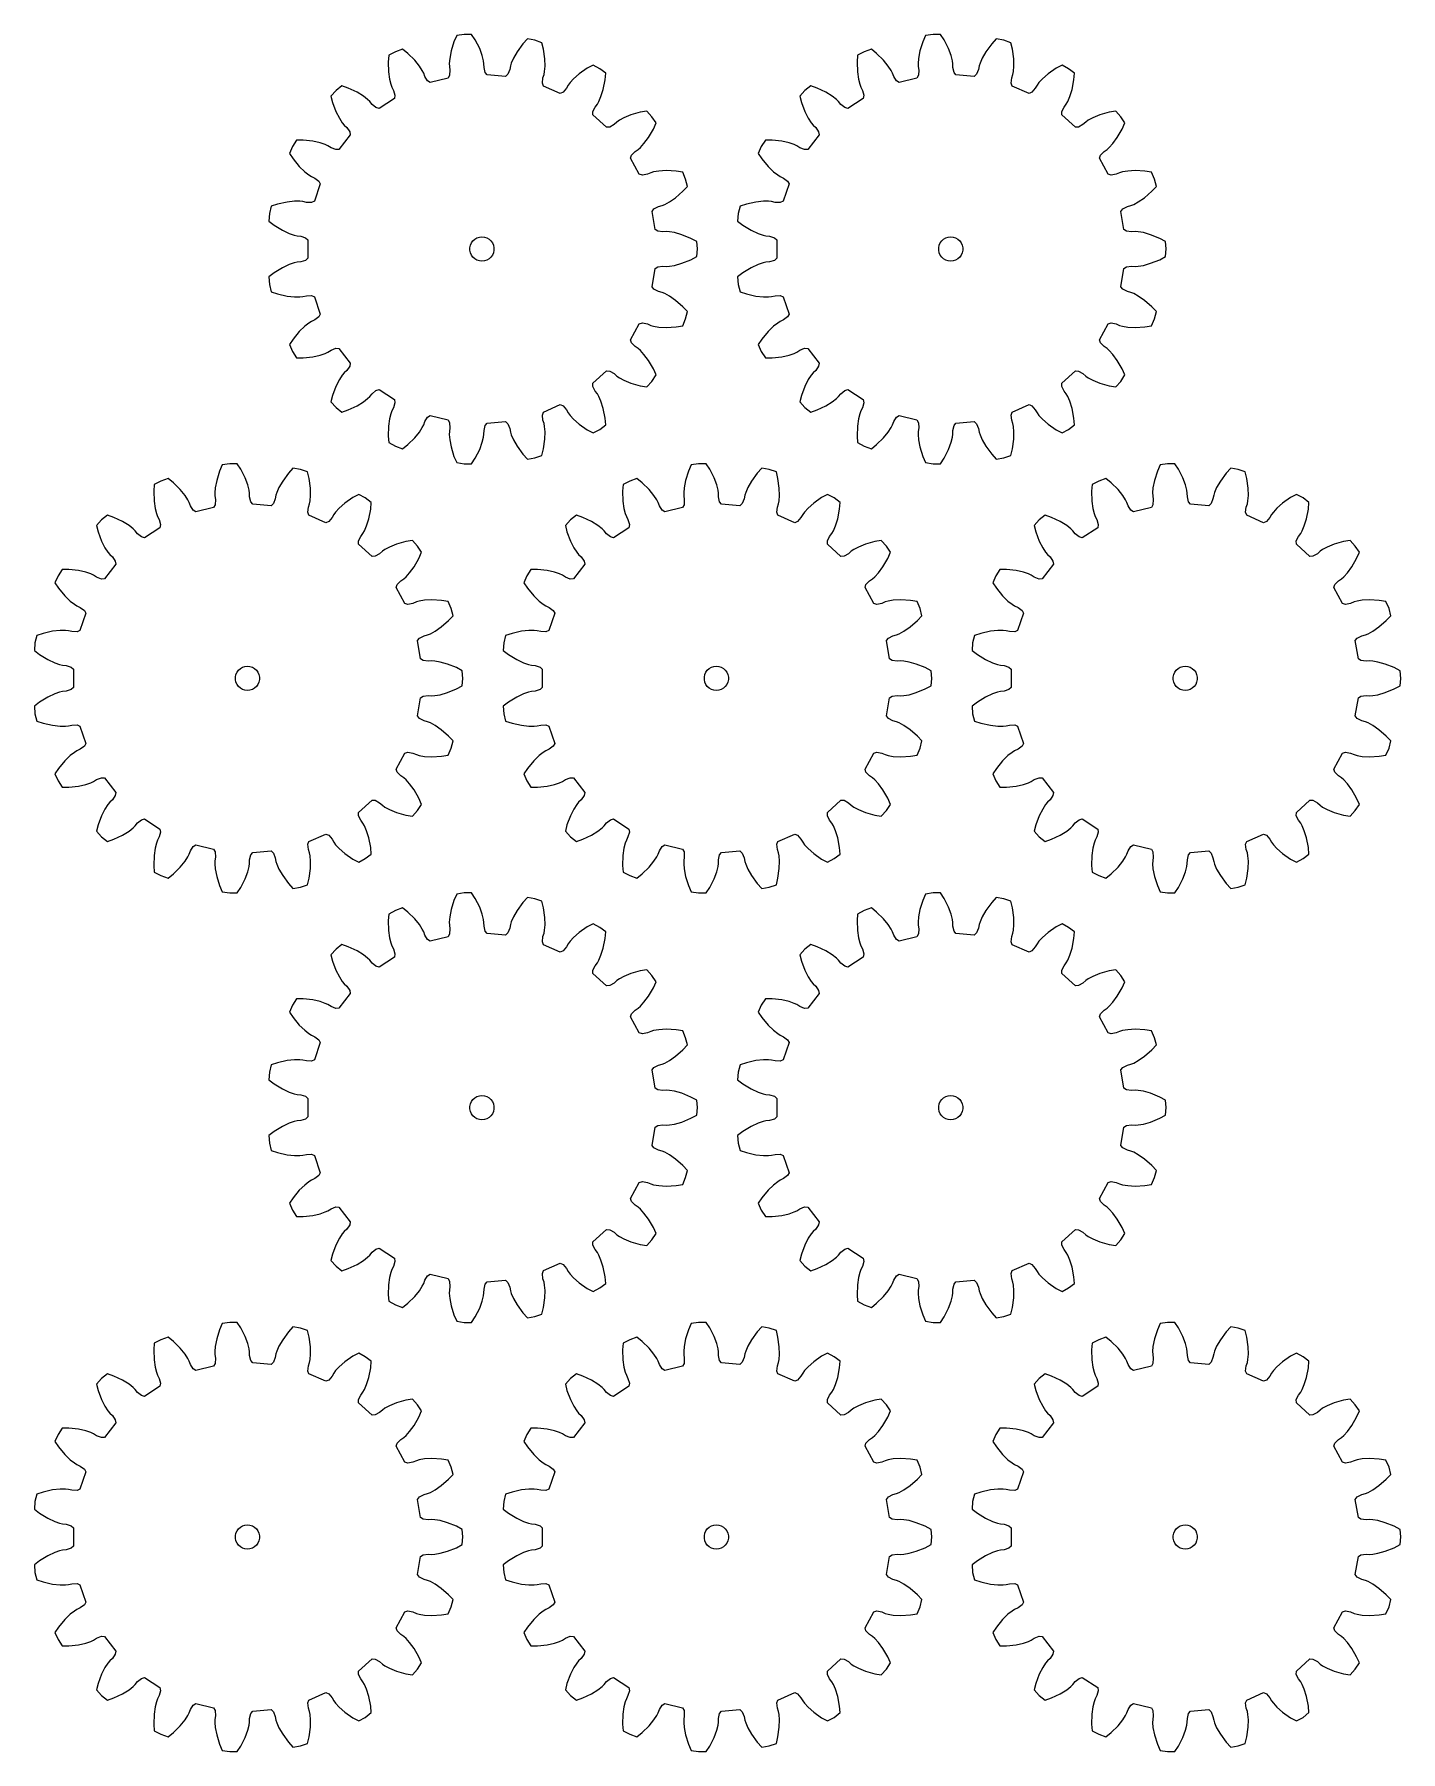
# Model space of a CAD drawing. Extents: x 0 to 170, y 0 to 213.
import ezdxf

# ---------------------------------------------------------------- set-up
doc = ezdxf.new("R2010")
doc.units = 0

msp = doc.modelspace()

# ---------------------------------------------------------------- linework, layer by layer
for p, q in [((53.34, 213.17), (52.42, 213.02)), ((54.27, 213.17), (53.34, 213.17)), ((54.72, 212.48), (54.27, 213.17)), ((111.53, 213.17), (110.6, 213.02)), ((112.46, 213.17), (111.53, 213.17)), ((112.91, 212.48), (112.46, 213.17)), ((45.69, 211.32), (44.8, 211.01)), ((46.34, 210.81), (45.69, 211.32)), ((51.72, 211.11), (51.55, 210.19)), ((52.08, 212.26), (51.72, 211.11)), ((52.42, 213.02), (52.08, 212.26)), ((55.27, 211.4), (54.72, 212.48)), ((55.59, 210.53), (55.27, 211.4)), ((60.63, 211.99), (59.91, 211.02)), ((61.19, 212.6), (60.63, 211.99)), ((62.11, 212.45), (61.19, 212.6)), ((62.99, 212.14), (62.11, 212.45)), ((63.19, 211.34), (62.99, 212.14)), ((63.36, 210.14), (63.19, 211.34)), ((103.88, 211.32), (102.99, 211.01)), ((104.53, 210.81), (103.88, 211.32)), ((109.91, 211.11), (109.74, 210.19)), ((110.27, 212.26), (109.91, 211.11)), ((110.6, 213.02), (110.27, 212.26)), ((113.46, 211.4), (112.91, 212.48)), ((113.78, 210.53), (113.46, 211.4)), ((118.82, 211.99), (118.1, 211.02)), ((119.38, 212.6), (118.82, 211.99)), ((120.3, 212.45), (119.38, 212.6)), ((121.18, 212.14), (120.3, 212.45)), ((121.38, 211.34), (121.18, 212.14)), ((121.55, 210.14), (121.38, 211.34)), ((43.98, 210.57), (43.92, 209.74)), ((43.92, 209.74), (43.95, 208.53)), ((44.8, 211.01), (43.98, 210.57)), ((47.21, 209.96), (46.34, 210.81)), ((47.8, 209.24), (47.21, 209.96)), ((48.15, 208.7), (47.8, 209.24)), ((51.55, 210.19), (51.49, 209.54)), ((51.49, 209.54), (51.51, 209.17)), ((51.51, 209.17), (51.57, 208.72)), ((55.75, 209.9), (55.59, 210.53)), ((55.8, 209.53), (55.75, 209.9)), ((55.81, 209.07), (55.8, 209.53)), ((55.95, 208.45), (55.81, 209.07)), ((59.08, 209.25), (58.99, 208.81)), ((59.19, 209.61), (59.08, 209.25)), ((59.45, 210.21), (59.19, 209.61)), ((59.91, 211.02), (59.45, 210.21)), ((63.33, 208.56), (63.38, 209.21)), ((63.38, 209.21), (63.36, 210.14)), ((68.62, 208.96), (67.63, 208.27)), ((69.35, 209.36), (68.62, 208.96)), ((70.17, 208.91), (69.35, 209.36)), ((70.91, 208.34), (70.17, 208.91)), ((102.17, 210.57), (102.1, 209.74)), ((102.1, 209.74), (102.14, 208.53)), ((102.99, 211.01), (102.17, 210.57)), ((105.39, 209.96), (104.53, 210.81)), ((105.98, 209.24), (105.39, 209.96)), ((106.34, 208.7), (105.98, 209.24)), ((109.74, 210.19), (109.68, 209.54)), ((109.68, 209.54), (109.69, 209.17)), ((109.69, 209.17), (109.76, 208.72)), ((113.94, 209.9), (113.78, 210.53)), ((113.99, 209.53), (113.94, 209.9)), ((114, 209.07), (113.99, 209.53)), ((114.14, 208.45), (114, 209.07)), ((117.26, 209.25), (117.18, 208.81)), ((117.38, 209.61), (117.26, 209.25)), ((117.64, 210.21), (117.38, 209.61)), ((118.1, 211.02), (117.64, 210.21)), ((121.52, 208.56), (121.57, 209.21)), ((121.57, 209.21), (121.55, 210.14)), ((126.81, 208.96), (125.82, 208.27)), ((127.54, 209.36), (126.81, 208.96)), ((128.36, 208.91), (127.54, 209.36)), ((129.09, 208.34), (128.36, 208.91)), ((43.95, 208.53), (44.08, 207.61)), ((44.08, 207.61), (44.24, 206.98)), ((44.24, 206.98), (44.37, 206.63)), ((48.32, 208.36), (48.15, 208.7)), ((48.48, 207.94), (48.32, 208.36)), ((48.81, 207.39), (48.48, 207.94)), ((49.14, 207.18), (48.81, 207.39)), ((51.35, 207.74), (49.14, 207.18)), ((51.54, 208.09), (51.35, 207.74)), ((51.57, 208.72), (51.54, 208.09)), ((56.19, 208.14), (55.95, 208.45)), ((58.46, 207.95), (56.19, 208.14)), ((58.75, 208.22), (58.46, 207.95)), ((58.99, 208.81), (58.75, 208.22)), ((63.05, 207.13), (63.12, 207.76)), ((63.18, 206.76), (63.05, 207.13)), ((63.12, 207.76), (63.26, 208.2)), ((63.26, 208.2), (63.33, 208.56)), ((66.26, 206.88), (66.04, 206.48)), ((66.49, 207.18), (66.26, 206.88)), ((66.93, 207.66), (66.49, 207.18)), ((67.63, 208.27), (66.93, 207.66)), ((70.6, 206.33), (70.84, 207.51)), ((70.84, 207.51), (70.91, 208.34)), ((102.14, 208.53), (102.27, 207.61)), ((102.27, 207.61), (102.43, 206.98)), ((102.43, 206.98), (102.56, 206.63)), ((106.51, 208.36), (106.34, 208.7)), ((106.67, 207.94), (106.51, 208.36)), ((107, 207.39), (106.67, 207.94)), ((107.33, 207.18), (107, 207.39)), ((109.54, 207.74), (107.33, 207.18)), ((109.72, 208.09), (109.54, 207.74)), ((109.76, 208.72), (109.72, 208.09)), ((114.38, 208.14), (114.14, 208.45)), ((116.65, 207.95), (114.38, 208.14)), ((116.94, 208.22), (116.65, 207.95)), ((117.18, 208.81), (116.94, 208.22)), ((121.24, 207.13), (121.31, 207.76)), ((121.37, 206.76), (121.24, 207.13)), ((121.31, 207.76), (121.44, 208.2)), ((121.44, 208.2), (121.52, 208.56)), ((124.45, 206.88), (124.22, 206.48)), ((124.67, 207.18), (124.45, 206.88)), ((125.12, 207.66), (124.67, 207.18)), ((125.82, 208.27), (125.12, 207.66)), ((128.79, 206.33), (129.02, 207.51)), ((129.02, 207.51), (129.09, 208.34)), ((37.44, 206.2), (36.8, 205.51)), ((36.8, 205.51), (37.01, 204.71)), ((37.01, 204.71), (37.43, 203.58)), ((38.17, 206.77), (37.44, 206.2)), ((38.95, 206.5), (38.17, 206.77)), ((40.05, 205.98), (38.95, 206.5)), ((40.84, 205.5), (40.05, 205.98)), ((41.35, 205.1), (40.84, 205.5)), ((41.62, 204.83), (41.35, 205.1)), ((41.91, 204.48), (41.62, 204.83)), ((44.69, 205.23), (42.78, 203.98)), ((44.37, 206.63), (44.58, 206.22)), ((44.58, 206.22), (44.75, 205.62)), ((44.75, 205.62), (44.69, 205.23)), ((65.26, 205.85), (63.18, 206.76)), ((65.62, 206), (65.26, 205.85)), ((66.04, 206.48), (65.62, 206)), ((69.87, 204.52), (70.06, 204.84)), ((70.06, 204.84), (70.32, 205.44)), ((70.32, 205.44), (70.6, 206.33)), ((95.62, 206.2), (94.99, 205.51)), ((94.99, 205.51), (95.2, 204.71)), ((95.2, 204.71), (95.62, 203.58)), ((96.36, 206.77), (95.62, 206.2)), ((97.14, 206.5), (96.36, 206.77)), ((98.24, 205.98), (97.14, 206.5)), ((99.03, 205.5), (98.24, 205.98)), ((99.54, 205.1), (99.03, 205.5)), ((99.81, 204.83), (99.54, 205.1)), ((100.1, 204.48), (99.81, 204.83)), ((102.87, 205.23), (100.97, 203.98)), ((102.56, 206.63), (102.77, 206.22)), ((102.77, 206.22), (102.94, 205.62)), ((102.94, 205.62), (102.87, 205.23)), ((123.45, 205.85), (121.37, 206.76)), ((123.81, 206), (123.45, 205.85)), ((124.22, 206.48), (123.81, 206)), ((128.06, 204.52), (128.25, 204.84)), ((128.25, 204.84), (128.51, 205.44)), ((128.51, 205.44), (128.79, 206.33)), ((37.43, 203.58), (37.85, 202.75)), ((37.85, 202.75), (38.21, 202.2)), ((42.4, 204.08), (41.91, 204.48)), ((42.78, 203.98), (42.4, 204.08)), ((69.33, 203.58), (69.6, 204.15)), ((69.33, 203.19), (69.33, 203.58)), ((71.01, 201.64), (69.33, 203.19)), ((69.6, 204.15), (69.87, 204.52)), ((73.17, 202.82), (72.6, 202.51)), ((74.03, 203.17), (73.17, 202.82)), ((75.2, 203.5), (74.03, 203.17)), ((76.01, 203.64), (75.2, 203.5)), ((76.64, 202.95), (76.01, 203.64)), ((77.16, 202.17), (76.64, 202.95)), ((95.62, 203.58), (96.04, 202.75)), ((96.04, 202.75), (96.4, 202.2)), ((100.59, 204.08), (100.1, 204.48)), ((100.97, 203.98), (100.59, 204.08)), ((127.52, 203.58), (127.79, 204.15)), ((127.52, 203.19), (127.52, 203.58)), ((129.2, 201.64), (127.52, 203.19)), ((127.79, 204.15), (128.06, 204.52)), ((131.36, 202.82), (130.79, 202.51)), ((132.22, 203.17), (131.36, 202.82)), ((133.38, 203.5), (132.22, 203.17)), ((134.2, 203.64), (133.38, 203.5)), ((134.83, 202.95), (134.2, 203.64)), ((135.34, 202.17), (134.83, 202.95)), ((39.2, 200.69), (37.8, 198.89)), ((38.21, 202.2), (38.45, 201.91)), ((38.45, 201.91), (38.78, 201.6)), ((38.78, 201.6), (39.14, 201.08)), ((39.14, 201.08), (39.2, 200.69)), ((71.4, 201.67), (71.01, 201.64)), ((71.95, 201.99), (71.4, 201.67)), ((72.29, 202.29), (71.95, 201.99)), ((72.6, 202.51), (72.29, 202.29)), ((76.22, 200.36), (76.82, 201.41)), ((76.82, 201.41), (77.16, 202.17)), ((97.39, 200.69), (95.99, 198.89)), ((96.4, 202.2), (96.64, 201.91)), ((96.64, 201.91), (96.97, 201.6)), ((96.97, 201.6), (97.33, 201.08)), ((97.33, 201.08), (97.39, 200.69)), ((129.59, 201.67), (129.2, 201.64)), ((130.14, 201.99), (129.59, 201.67)), ((130.48, 202.29), (130.14, 201.99)), ((130.79, 202.51), (130.48, 202.29)), ((134.4, 200.36), (135.01, 201.41)), ((135.01, 201.41), (135.34, 202.17)), ((32.03, 199.25), (31.65, 198.4)), ((31.65, 198.4), (32.11, 197.71)), ((32.54, 200.03), (32.03, 199.25)), ((33.37, 200.03), (32.54, 200.03)), ((34.57, 199.9), (33.37, 200.03)), ((35.48, 199.69), (34.57, 199.9)), ((36.09, 199.48), (35.48, 199.69)), ((36.43, 199.32), (36.09, 199.48)), ((36.82, 199.08), (36.43, 199.32)), ((37.41, 198.86), (36.82, 199.08)), ((37.8, 198.89), (37.41, 198.86)), ((74.12, 198.18), (74.56, 198.63)), ((74.56, 198.63), (74.94, 198.89)), ((74.94, 198.89), (75.22, 199.14)), ((75.22, 199.14), (75.66, 199.61)), ((75.66, 199.61), (76.22, 200.36)), ((90.22, 199.25), (89.84, 198.4)), ((89.84, 198.4), (90.3, 197.71)), ((90.73, 200.03), (90.22, 199.25)), ((91.56, 200.03), (90.73, 200.03)), ((92.76, 199.9), (91.56, 200.03)), ((93.67, 199.69), (92.76, 199.9)), ((94.28, 199.48), (93.67, 199.69)), ((94.62, 199.32), (94.28, 199.48)), ((95.01, 199.08), (94.62, 199.32)), ((95.6, 198.86), (95.01, 199.08)), ((95.99, 198.89), (95.6, 198.86)), ((132.31, 198.18), (132.75, 198.63)), ((132.75, 198.63), (133.13, 198.89)), ((133.13, 198.89), (133.41, 199.14)), ((133.41, 199.14), (133.85, 199.61)), ((133.85, 199.61), (134.4, 200.36)), ((32.11, 197.71), (32.88, 196.77)), ((32.88, 196.77), (33.55, 196.12)), ((33.55, 196.12), (34.06, 195.72)), ((74, 197.81), (74.12, 198.18)), ((75.08, 195.8), (74, 197.81)), ((77.51, 196.21), (76.86, 196.1)), ((78.43, 196.26), (77.51, 196.21)), ((79.64, 196.2), (78.43, 196.26)), ((80.46, 196.06), (79.64, 196.2)), ((90.3, 197.71), (91.07, 196.77)), ((91.07, 196.77), (91.73, 196.12)), ((91.73, 196.12), (92.25, 195.72)), ((132.18, 197.81), (132.31, 198.18)), ((133.27, 195.8), (132.18, 197.81)), ((135.69, 196.21), (135.05, 196.1)), ((136.62, 196.26), (135.69, 196.21)), ((137.83, 196.2), (136.62, 196.26)), ((138.65, 196.06), (137.83, 196.2)), ((34.06, 195.72), (34.38, 195.53)), ((34.38, 195.53), (34.79, 195.34)), ((35.49, 194.62), (34.75, 192.46)), ((34.79, 195.34), (35.3, 194.96)), ((35.3, 194.96), (35.49, 194.62)), ((75.46, 195.7), (75.08, 195.8)), ((76.08, 195.83), (75.46, 195.7)), ((76.5, 196), (76.08, 195.83)), ((76.86, 196.1), (76.5, 196)), ((80.83, 195.21), (80.46, 196.06)), ((80.5, 193.7), (81.06, 194.3)), ((81.06, 194.3), (80.83, 195.21)), ((92.25, 195.72), (92.57, 195.53)), ((92.57, 195.53), (92.98, 195.34)), ((93.68, 194.62), (92.94, 192.46)), ((92.98, 195.34), (93.49, 194.96)), ((93.49, 194.96), (93.68, 194.62)), ((133.65, 195.7), (133.27, 195.8)), ((134.27, 195.83), (133.65, 195.7)), ((134.69, 196), (134.27, 195.83)), ((135.05, 196.1), (134.69, 196)), ((139.02, 195.21), (138.65, 196.06)), ((138.69, 193.7), (139.25, 194.3)), ((139.25, 194.3), (139.02, 195.21)), ((30.18, 192.1), (29.4, 191.83)), ((31.36, 192.36), (30.18, 192.1)), ((32.29, 192.46), (31.36, 192.36)), ((32.94, 192.46), (32.29, 192.46)), ((33.31, 192.42), (32.94, 192.46)), ((33.76, 192.32), (33.31, 192.42)), ((34.39, 192.3), (33.76, 192.32)), ((34.75, 192.46), (34.39, 192.3)), ((77.46, 191.8), (77.9, 191.92)), ((77.9, 191.92), (78.25, 192.06)), ((78.25, 192.06), (78.82, 192.37)), ((78.82, 192.37), (79.59, 192.9)), ((79.59, 192.9), (80.5, 193.7)), ((88.37, 192.1), (87.59, 191.83)), ((89.55, 192.36), (88.37, 192.1)), ((90.48, 192.46), (89.55, 192.36)), ((91.13, 192.46), (90.48, 192.46)), ((91.5, 192.42), (91.13, 192.46)), ((91.95, 192.32), (91.5, 192.42)), ((92.58, 192.3), (91.95, 192.32)), ((92.94, 192.46), (92.58, 192.3)), ((135.65, 191.8), (136.09, 191.92)), ((136.09, 191.92), (136.44, 192.06)), ((136.44, 192.06), (137.01, 192.37)), ((137.01, 192.37), (137.78, 192.9)), ((137.78, 192.9), (138.69, 193.7)), ((29.17, 190.93), (29.09, 190)), ((29.09, 190), (29.75, 189.49)), ((29.4, 191.83), (29.17, 190.93)), ((76.66, 191.2), (76.9, 191.52)), ((77.03, 188.96), (76.66, 191.2)), ((76.9, 191.52), (77.46, 191.8)), ((87.36, 190.93), (87.28, 190)), ((87.28, 190), (87.94, 189.49)), ((87.59, 191.83), (87.36, 190.93)), ((134.85, 191.2), (135.09, 191.52)), ((135.22, 188.96), (134.85, 191.2)), ((135.09, 191.52), (135.65, 191.8)), ((29.75, 189.49), (30.78, 188.86)), ((30.78, 188.86), (31.62, 188.46)), ((31.62, 188.46), (32.24, 188.25)), ((32.24, 188.25), (32.6, 188.17)), ((32.6, 188.17), (33.06, 188.12)), ((33.06, 188.12), (33.66, 187.93)), ((33.66, 187.93), (33.95, 187.67)), ((33.95, 187.67), (33.95, 185.39)), ((54.43, 187.53), (54.66, 187.74)), ((54.66, 187.74), (54.93, 187.9)), ((54.93, 187.9), (55.23, 187.99)), ((55.23, 187.99), (55.54, 188.03)), ((55.54, 188.03), (55.86, 187.99)), ((55.86, 187.99), (56.15, 187.9)), ((56.15, 187.9), (56.43, 187.74)), ((56.43, 187.74), (56.66, 187.53)), ((77.36, 188.74), (77.03, 188.96)), ((77.99, 188.66), (77.36, 188.74)), ((78.44, 188.68), (77.99, 188.66)), ((78.82, 188.66), (78.44, 188.68)), ((79.46, 188.56), (78.82, 188.66)), ((80.36, 188.3), (79.46, 188.56)), ((81.48, 187.85), (80.36, 188.3)), ((82.21, 187.46), (81.48, 187.85)), ((87.94, 189.49), (88.97, 188.86)), ((88.97, 188.86), (89.81, 188.46)), ((89.81, 188.46), (90.43, 188.25)), ((90.43, 188.25), (90.79, 188.17)), ((90.79, 188.17), (91.25, 188.12)), ((91.25, 188.12), (91.85, 187.93)), ((91.85, 187.93), (92.14, 187.67)), ((92.14, 187.67), (92.14, 185.39)), ((112.62, 187.53), (112.85, 187.74)), ((112.85, 187.74), (113.12, 187.9)), ((113.12, 187.9), (113.42, 187.99)), ((113.42, 187.99), (113.73, 188.03)), ((113.73, 188.03), (114.04, 187.99)), ((114.04, 187.99), (114.34, 187.9)), ((114.34, 187.9), (114.61, 187.74)), ((114.61, 187.74), (114.85, 187.53)), ((135.55, 188.74), (135.22, 188.96)), ((136.18, 188.66), (135.55, 188.74)), ((136.63, 188.68), (136.18, 188.66)), ((137.01, 188.66), (136.63, 188.68)), ((137.65, 188.56), (137.01, 188.66)), ((138.54, 188.3), (137.65, 188.56)), ((139.67, 187.85), (138.54, 188.3)), ((140.39, 187.46), (139.67, 187.85)), ((54.05, 186.68), (54.12, 186.99)), ((54.05, 186.37), (54.05, 186.68)), ((54.12, 186.06), (54.05, 186.37)), ((54.12, 186.99), (54.25, 187.28)), ((54.25, 185.78), (54.12, 186.06)), ((54.25, 187.28), (54.43, 187.53)), ((54.43, 185.52), (54.25, 185.78)), ((54.66, 185.31), (54.43, 185.52)), ((56.66, 185.52), (56.43, 185.31)), ((56.66, 187.53), (56.84, 187.28)), ((56.84, 185.78), (56.66, 185.52)), ((56.84, 187.28), (56.97, 186.99)), ((56.97, 186.06), (56.84, 185.78)), ((56.97, 186.99), (57.04, 186.68)), ((57.04, 186.37), (56.97, 186.06)), ((57.04, 186.68), (57.04, 186.37)), ((81.48, 185.2), (82.21, 185.6)), ((82.28, 186.53), (82.21, 187.46)), ((82.21, 185.6), (82.28, 186.53)), ((112.24, 186.68), (112.31, 186.99)), ((112.24, 186.37), (112.24, 186.68)), ((112.31, 186.06), (112.24, 186.37)), ((112.31, 186.99), (112.43, 187.28)), ((112.43, 185.78), (112.31, 186.06)), ((112.43, 187.28), (112.62, 187.53)), ((112.62, 185.52), (112.43, 185.78)), ((112.85, 185.31), (112.62, 185.52)), ((114.85, 185.52), (114.61, 185.31)), ((114.85, 187.53), (115.03, 187.28)), ((115.03, 185.78), (114.85, 185.52)), ((115.03, 187.28), (115.16, 186.99)), ((115.16, 186.06), (115.03, 185.78)), ((115.16, 186.99), (115.22, 186.68)), ((115.22, 186.37), (115.16, 186.06)), ((115.22, 186.68), (115.22, 186.37)), ((139.67, 185.2), (140.39, 185.6)), ((140.47, 186.53), (140.39, 187.46)), ((140.39, 185.6), (140.47, 186.53)), ((29.75, 183.56), (29.09, 183.06)), ((30.78, 184.2), (29.75, 183.56)), ((31.62, 184.59), (30.78, 184.2)), ((32.24, 184.8), (31.62, 184.59)), ((32.6, 184.88), (32.24, 184.8)), ((33.06, 184.93), (32.6, 184.88)), ((33.66, 185.12), (33.06, 184.93)), ((33.95, 185.39), (33.66, 185.12)), ((54.93, 185.16), (54.66, 185.31)), ((55.23, 185.06), (54.93, 185.16)), ((55.54, 185.03), (55.23, 185.06)), ((55.86, 185.06), (55.54, 185.03)), ((56.15, 185.16), (55.86, 185.06)), ((56.43, 185.31), (56.15, 185.16)), ((76.66, 181.85), (77.03, 184.1)), ((77.03, 184.1), (77.36, 184.31)), ((77.36, 184.31), (77.99, 184.4)), ((77.99, 184.4), (78.44, 184.37)), ((78.44, 184.37), (78.82, 184.39)), ((78.82, 184.39), (79.46, 184.5)), ((79.46, 184.5), (80.36, 184.75)), ((80.36, 184.75), (81.48, 185.2)), ((87.94, 183.56), (87.28, 183.06)), ((88.97, 184.2), (87.94, 183.56)), ((89.81, 184.59), (88.97, 184.2)), ((90.43, 184.8), (89.81, 184.59)), ((90.79, 184.88), (90.43, 184.8)), ((91.25, 184.93), (90.79, 184.88)), ((91.85, 185.12), (91.25, 184.93)), ((92.14, 185.39), (91.85, 185.12)), ((113.12, 185.16), (112.85, 185.31)), ((113.42, 185.06), (113.12, 185.16)), ((113.73, 185.03), (113.42, 185.06)), ((114.04, 185.06), (113.73, 185.03)), ((114.34, 185.16), (114.04, 185.06)), ((114.61, 185.31), (114.34, 185.16)), ((134.85, 181.85), (135.22, 184.1)), ((135.22, 184.1), (135.55, 184.31)), ((135.55, 184.31), (136.18, 184.4)), ((136.18, 184.4), (136.63, 184.37)), ((136.63, 184.37), (137.01, 184.39)), ((137.01, 184.39), (137.65, 184.5)), ((137.65, 184.5), (138.54, 184.75)), ((138.54, 184.75), (139.67, 185.2)), ((29.09, 183.06), (29.17, 182.13)), ((29.17, 182.13), (29.4, 181.22)), ((29.4, 181.22), (30.18, 180.95)), ((76.9, 181.54), (76.66, 181.85)), ((77.46, 181.25), (76.9, 181.54)), ((77.9, 181.13), (77.46, 181.25)), ((87.28, 183.06), (87.36, 182.13)), ((87.36, 182.13), (87.59, 181.22)), ((87.59, 181.22), (88.37, 180.95)), ((135.09, 181.54), (134.85, 181.85)), ((135.65, 181.25), (135.09, 181.54)), ((136.09, 181.13), (135.65, 181.25)), ((30.18, 180.95), (31.36, 180.69)), ((31.36, 180.69), (32.29, 180.59)), ((32.29, 180.59), (32.94, 180.59)), ((32.94, 180.59), (33.31, 180.63)), ((33.31, 180.63), (33.76, 180.73)), ((33.76, 180.73), (34.39, 180.75)), ((34.39, 180.75), (34.75, 180.59)), ((34.75, 180.59), (35.49, 178.44)), ((78.25, 180.99), (77.9, 181.13)), ((78.82, 180.68), (78.25, 180.99)), ((79.59, 180.15), (78.82, 180.68)), ((80.5, 179.36), (79.59, 180.15)), ((81.06, 178.75), (80.5, 179.36)), ((88.37, 180.95), (89.55, 180.69)), ((89.55, 180.69), (90.48, 180.59)), ((90.48, 180.59), (91.13, 180.59)), ((91.13, 180.59), (91.5, 180.63)), ((91.5, 180.63), (91.95, 180.73)), ((91.95, 180.73), (92.58, 180.75)), ((92.58, 180.75), (92.94, 180.59)), ((92.94, 180.59), (93.68, 178.44)), ((136.44, 180.99), (136.09, 181.13)), ((137.01, 180.68), (136.44, 180.99)), ((137.78, 180.15), (137.01, 180.68)), ((138.69, 179.36), (137.78, 180.15)), ((139.25, 178.75), (138.69, 179.36)), ((34.06, 177.33), (33.55, 176.93)), ((34.38, 177.52), (34.06, 177.33)), ((34.79, 177.72), (34.38, 177.52)), ((35.3, 178.09), (34.79, 177.72)), ((35.49, 178.44), (35.3, 178.09)), ((74, 175.25), (75.08, 177.25)), ((75.08, 177.25), (75.46, 177.35)), ((75.46, 177.35), (76.08, 177.22)), ((76.08, 177.22), (76.5, 177.05)), ((76.5, 177.05), (76.86, 176.95)), ((76.86, 176.95), (77.51, 176.84)), ((79.64, 176.86), (80.46, 176.99)), ((80.46, 176.99), (80.83, 177.85)), ((80.83, 177.85), (81.06, 178.75)), ((92.25, 177.33), (91.73, 176.93)), ((92.57, 177.52), (92.25, 177.33)), ((92.98, 177.72), (92.57, 177.52)), ((93.49, 178.09), (92.98, 177.72)), ((93.68, 178.44), (93.49, 178.09)), ((132.18, 175.25), (133.27, 177.25)), ((133.27, 177.25), (133.65, 177.35)), ((133.65, 177.35), (134.27, 177.22)), ((134.27, 177.22), (134.69, 177.05)), ((134.69, 177.05), (135.05, 176.95)), ((135.05, 176.95), (135.69, 176.84)), ((137.83, 176.86), (138.65, 176.99)), ((138.65, 176.99), (139.02, 177.85)), ((139.02, 177.85), (139.25, 178.75)), ((32.11, 175.35), (31.65, 174.66)), ((32.88, 176.28), (32.11, 175.35)), ((33.55, 176.93), (32.88, 176.28)), ((74.12, 174.88), (74, 175.25)), ((74.56, 174.42), (74.12, 174.88)), ((77.51, 176.84), (78.43, 176.79)), ((78.43, 176.79), (79.64, 176.86)), ((90.3, 175.35), (89.84, 174.66)), ((91.07, 176.28), (90.3, 175.35)), ((91.73, 176.93), (91.07, 176.28)), ((132.31, 174.88), (132.18, 175.25)), ((132.75, 174.42), (132.31, 174.88)), ((135.69, 176.84), (136.62, 176.79)), ((136.62, 176.79), (137.83, 176.86)), ((31.65, 174.66), (32.03, 173.8)), ((32.03, 173.8), (32.54, 173.02)), ((32.54, 173.02), (33.37, 173.02)), ((33.37, 173.02), (34.57, 173.16)), ((34.57, 173.16), (35.48, 173.36)), ((35.48, 173.36), (36.09, 173.57)), ((36.09, 173.57), (36.43, 173.73)), ((36.43, 173.73), (36.82, 173.97)), ((36.82, 173.97), (37.41, 174.2)), ((37.41, 174.2), (37.8, 174.16)), ((37.8, 174.16), (39.2, 172.36)), ((74.94, 174.16), (74.56, 174.42)), ((75.22, 173.92), (74.94, 174.16)), ((75.66, 173.44), (75.22, 173.92)), ((76.22, 172.69), (75.66, 173.44)), ((76.82, 171.64), (76.22, 172.69)), ((89.84, 174.66), (90.22, 173.8)), ((90.22, 173.8), (90.73, 173.02)), ((90.73, 173.02), (91.56, 173.02)), ((91.56, 173.02), (92.76, 173.16)), ((92.76, 173.16), (93.67, 173.36)), ((93.67, 173.36), (94.28, 173.57)), ((94.28, 173.57), (94.62, 173.73)), ((94.62, 173.73), (95.01, 173.97)), ((95.01, 173.97), (95.6, 174.2)), ((95.6, 174.2), (95.99, 174.16)), ((95.99, 174.16), (97.39, 172.36)), ((133.13, 174.16), (132.75, 174.42)), ((133.41, 173.92), (133.13, 174.16)), ((133.85, 173.44), (133.41, 173.92)), ((134.4, 172.69), (133.85, 173.44)), ((135.01, 171.64), (134.4, 172.69)), ((38.21, 170.85), (37.85, 170.31)), ((38.45, 171.14), (38.21, 170.85)), ((38.78, 171.46), (38.45, 171.14)), ((39.14, 171.98), (38.78, 171.46)), ((39.2, 172.36), (39.14, 171.98)), ((69.33, 169.87), (71.01, 171.41)), ((71.01, 171.41), (71.4, 171.38)), ((71.4, 171.38), (71.95, 171.06)), ((71.95, 171.06), (72.29, 170.76)), ((72.29, 170.76), (72.6, 170.55)), ((72.6, 170.55), (73.17, 170.24)), ((76.64, 170.1), (77.16, 170.89)), ((77.16, 170.89), (76.82, 171.64)), ((96.4, 170.85), (96.04, 170.31)), ((96.64, 171.14), (96.4, 170.85)), ((96.97, 171.46), (96.64, 171.14)), ((97.33, 171.98), (96.97, 171.46)), ((97.39, 172.36), (97.33, 171.98)), ((127.52, 169.87), (129.2, 171.41)), ((129.2, 171.41), (129.59, 171.38)), ((129.59, 171.38), (130.14, 171.06)), ((130.14, 171.06), (130.48, 170.76)), ((130.48, 170.76), (130.79, 170.55)), ((130.79, 170.55), (131.36, 170.24)), ((134.83, 170.1), (135.34, 170.89)), ((135.34, 170.89), (135.01, 171.64)), ((37.43, 169.48), (37.01, 168.34)), ((37.85, 170.31), (37.43, 169.48)), ((41.62, 168.22), (41.91, 168.57)), ((41.91, 168.57), (42.4, 168.98)), ((42.4, 168.98), (42.78, 169.07)), ((42.78, 169.07), (44.69, 167.83)), ((69.33, 169.47), (69.33, 169.87)), ((69.6, 168.9), (69.33, 169.47)), ((69.87, 168.54), (69.6, 168.9)), ((70.06, 168.21), (69.87, 168.54)), ((73.17, 170.24), (74.03, 169.89)), ((74.03, 169.89), (75.2, 169.55)), ((75.2, 169.55), (76.01, 169.42)), ((76.01, 169.42), (76.64, 170.1)), ((95.62, 169.48), (95.2, 168.34)), ((96.04, 170.31), (95.62, 169.48)), ((99.81, 168.22), (100.1, 168.57)), ((100.1, 168.57), (100.59, 168.98)), ((100.59, 168.98), (100.97, 169.07)), ((100.97, 169.07), (102.87, 167.83)), ((127.52, 169.47), (127.52, 169.87)), ((127.79, 168.9), (127.52, 169.47)), ((128.06, 168.54), (127.79, 168.9)), ((128.25, 168.21), (128.06, 168.54)), ((131.36, 170.24), (132.22, 169.89)), ((132.22, 169.89), (133.38, 169.55)), ((133.38, 169.55), (134.2, 169.42)), ((134.2, 169.42), (134.83, 170.1)), ((37.01, 168.34), (36.8, 167.54)), ((36.8, 167.54), (37.44, 166.86)), ((37.44, 166.86), (38.17, 166.28)), ((38.17, 166.28), (38.95, 166.55)), ((38.95, 166.55), (40.05, 167.07)), ((40.05, 167.07), (40.84, 167.56)), ((40.84, 167.56), (41.35, 167.96)), ((41.35, 167.96), (41.62, 168.22)), ((44.37, 166.42), (44.24, 166.07)), ((44.58, 166.83), (44.37, 166.42)), ((44.75, 167.44), (44.58, 166.83)), ((44.69, 167.83), (44.75, 167.44)), ((63.05, 165.92), (63.18, 166.29)), ((63.18, 166.29), (65.26, 167.21)), ((65.26, 167.21), (65.62, 167.05)), ((65.62, 167.05), (66.04, 166.57)), ((66.04, 166.57), (66.26, 166.18)), ((70.32, 167.62), (70.06, 168.21)), ((70.6, 166.73), (70.32, 167.62)), ((70.84, 165.54), (70.6, 166.73)), ((95.2, 168.34), (94.99, 167.54)), ((94.99, 167.54), (95.62, 166.86)), ((95.62, 166.86), (96.36, 166.28)), ((96.36, 166.28), (97.14, 166.55)), ((97.14, 166.55), (98.24, 167.07)), ((98.24, 167.07), (99.03, 167.56)), ((99.03, 167.56), (99.54, 167.96)), ((99.54, 167.96), (99.81, 168.22)), ((102.56, 166.42), (102.43, 166.07)), ((102.77, 166.83), (102.56, 166.42)), ((102.94, 167.44), (102.77, 166.83)), ((102.87, 167.83), (102.94, 167.44)), ((121.24, 165.92), (121.37, 166.29)), ((121.37, 166.29), (123.45, 167.21)), ((123.45, 167.21), (123.81, 167.05)), ((123.81, 167.05), (124.22, 166.57)), ((124.22, 166.57), (124.45, 166.18)), ((128.51, 167.62), (128.25, 168.21)), ((128.79, 166.73), (128.51, 167.62)), ((129.02, 165.54), (128.79, 166.73)), ((43.95, 164.52), (43.92, 163.31)), ((44.08, 165.44), (43.95, 164.52)), ((44.24, 166.07), (44.08, 165.44)), ((47.8, 163.81), (48.15, 164.36)), ((48.15, 164.36), (48.32, 164.69)), ((48.32, 164.69), (48.48, 165.12)), ((48.48, 165.12), (48.81, 165.66)), ((48.81, 165.66), (49.14, 165.87)), ((49.14, 165.87), (51.35, 165.31)), ((51.35, 165.31), (51.54, 164.97)), ((51.57, 164.34), (51.51, 163.88)), ((51.54, 164.97), (51.57, 164.34)), ((55.81, 163.98), (55.95, 164.6)), ((55.95, 164.6), (56.19, 164.91)), ((56.19, 164.91), (58.46, 165.1)), ((58.46, 165.1), (58.75, 164.84)), ((58.75, 164.84), (58.99, 164.25)), ((58.99, 164.25), (59.08, 163.8)), ((63.12, 165.29), (63.05, 165.92)), ((63.26, 164.86), (63.12, 165.29)), ((63.33, 164.49), (63.26, 164.86)), ((63.38, 163.84), (63.33, 164.49)), ((66.26, 166.18), (66.49, 165.88)), ((66.49, 165.88), (66.93, 165.4)), ((66.93, 165.4), (67.63, 164.78)), ((67.63, 164.78), (68.62, 164.09)), ((70.17, 164.14), (70.91, 164.72)), ((70.91, 164.72), (70.84, 165.54)), ((102.14, 164.52), (102.1, 163.31)), ((102.27, 165.44), (102.14, 164.52)), ((102.43, 166.07), (102.27, 165.44)), ((105.98, 163.81), (106.34, 164.36)), ((106.34, 164.36), (106.51, 164.69)), ((106.51, 164.69), (106.67, 165.12)), ((106.67, 165.12), (107, 165.66)), ((107, 165.66), (107.33, 165.87)), ((107.33, 165.87), (109.54, 165.31)), ((109.54, 165.31), (109.72, 164.97)), ((109.76, 164.34), (109.69, 163.88)), ((109.72, 164.97), (109.76, 164.34)), ((114, 163.98), (114.14, 164.6)), ((114.14, 164.6), (114.38, 164.91)), ((114.38, 164.91), (116.65, 165.1)), ((116.65, 165.1), (116.94, 164.84)), ((116.94, 164.84), (117.18, 164.25)), ((117.18, 164.25), (117.26, 163.8)), ((121.31, 165.29), (121.24, 165.92)), ((121.44, 164.86), (121.31, 165.29)), ((121.52, 164.49), (121.44, 164.86)), ((121.57, 163.84), (121.52, 164.49)), ((124.45, 166.18), (124.67, 165.88)), ((124.67, 165.88), (125.12, 165.4)), ((125.12, 165.4), (125.82, 164.78)), ((125.82, 164.78), (126.81, 164.09)), ((128.36, 164.14), (129.09, 164.72)), ((129.09, 164.72), (129.02, 165.54)), ((43.92, 163.31), (43.98, 162.49)), ((43.98, 162.49), (44.8, 162.04)), ((44.8, 162.04), (45.69, 161.74)), ((45.69, 161.74), (46.34, 162.25)), ((46.34, 162.25), (47.21, 163.09)), ((47.21, 163.09), (47.8, 163.81)), ((51.51, 163.88), (51.49, 163.51)), ((51.49, 163.51), (51.55, 162.86)), ((51.55, 162.86), (51.72, 161.95)), ((55.27, 161.65), (55.59, 162.53)), ((55.59, 162.53), (55.75, 163.16)), ((55.75, 163.16), (55.8, 163.53)), ((55.8, 163.53), (55.81, 163.98)), ((59.08, 163.8), (59.19, 163.44)), ((59.19, 163.44), (59.45, 162.84)), ((59.45, 162.84), (59.91, 162.04)), ((59.91, 162.04), (60.63, 161.06)), ((63.19, 161.71), (63.36, 162.91)), ((63.36, 162.91), (63.38, 163.84)), ((68.62, 164.09), (69.35, 163.7)), ((69.35, 163.7), (70.17, 164.14)), ((102.1, 163.31), (102.17, 162.49)), ((102.17, 162.49), (102.99, 162.04)), ((102.99, 162.04), (103.88, 161.74)), ((103.88, 161.74), (104.53, 162.25)), ((104.53, 162.25), (105.39, 163.09)), ((105.39, 163.09), (105.98, 163.81)), ((109.69, 163.88), (109.68, 163.51)), ((109.68, 163.51), (109.74, 162.86)), ((109.74, 162.86), (109.91, 161.95)), ((113.46, 161.65), (113.78, 162.53)), ((113.78, 162.53), (113.94, 163.16)), ((113.94, 163.16), (113.99, 163.53)), ((113.99, 163.53), (114, 163.98)), ((117.26, 163.8), (117.38, 163.44)), ((117.38, 163.44), (117.64, 162.84)), ((117.64, 162.84), (118.1, 162.04)), ((118.1, 162.04), (118.82, 161.06)), ((121.38, 161.71), (121.55, 162.91)), ((121.55, 162.91), (121.57, 163.84)), ((126.81, 164.09), (127.54, 163.7)), ((127.54, 163.7), (128.36, 164.14)), ((24.24, 159.88), (23.32, 159.73)), ((25.18, 159.88), (24.24, 159.88)), ((25.63, 159.19), (25.18, 159.88)), ((51.72, 161.95), (52.08, 160.79)), ((52.08, 160.79), (52.42, 160.03)), ((52.42, 160.03), (53.34, 159.88)), ((53.34, 159.88), (54.27, 159.88)), ((54.27, 159.88), (54.72, 160.57)), ((54.72, 160.57), (55.27, 161.65)), ((60.63, 161.06), (61.19, 160.45)), ((61.19, 160.45), (62.11, 160.61)), ((62.11, 160.61), (62.99, 160.91)), ((62.99, 160.91), (63.19, 161.71)), ((82.43, 159.88), (81.51, 159.73)), ((83.36, 159.88), (82.43, 159.88)), ((83.82, 159.19), (83.36, 159.88)), ((109.91, 161.95), (110.27, 160.79)), ((110.27, 160.79), (110.6, 160.03)), ((110.6, 160.03), (111.53, 159.88)), ((111.53, 159.88), (112.46, 159.88)), ((112.46, 159.88), (112.91, 160.57)), ((112.91, 160.57), (113.46, 161.65)), ((118.82, 161.06), (119.38, 160.45)), ((119.38, 160.45), (120.3, 160.61)), ((120.3, 160.61), (121.18, 160.91)), ((121.18, 160.91), (121.38, 161.71)), ((140.62, 159.88), (139.7, 159.73)), ((141.55, 159.88), (140.62, 159.88)), ((142, 159.19), (141.55, 159.88)), ((16.59, 158.02), (15.71, 157.72)), ((17.25, 157.51), (16.59, 158.02)), ((22.63, 157.81), (22.45, 156.9)), ((22.99, 158.97), (22.63, 157.81)), ((23.32, 159.73), (22.99, 158.97)), ((26.17, 158.11), (25.63, 159.19)), ((26.5, 157.24), (26.17, 158.11)), ((31.53, 158.7), (30.82, 157.72)), ((32.09, 159.31), (31.53, 158.7)), ((33.01, 159.15), (32.09, 159.31)), ((33.9, 158.85), (33.01, 159.15)), ((34.1, 158.05), (33.9, 158.85)), ((34.26, 156.85), (34.1, 158.05)), ((74.78, 158.02), (73.9, 157.72)), ((75.43, 157.51), (74.78, 158.02)), ((80.82, 157.81), (80.64, 156.9)), ((81.18, 158.97), (80.82, 157.81)), ((81.51, 159.73), (81.18, 158.97)), ((84.36, 158.11), (83.82, 159.19)), ((84.69, 157.24), (84.36, 158.11)), ((89.72, 158.7), (89.01, 157.72)), ((90.28, 159.31), (89.72, 158.7)), ((91.2, 159.15), (90.28, 159.31)), ((92.09, 158.85), (91.2, 159.15)), ((92.29, 158.05), (92.09, 158.85)), ((92.45, 156.85), (92.29, 158.05)), ((132.97, 158.02), (132.09, 157.72)), ((133.62, 157.51), (132.97, 158.02)), ((139.01, 157.81), (138.83, 156.9)), ((139.37, 158.97), (139.01, 157.81)), ((139.7, 159.73), (139.37, 158.97)), ((142.55, 158.11), (142, 159.19)), ((142.87, 157.24), (142.55, 158.11)), ((147.91, 158.7), (147.2, 157.72)), ((148.47, 159.31), (147.91, 158.7)), ((149.39, 159.15), (148.47, 159.31)), ((150.27, 158.85), (149.39, 159.15)), ((150.48, 158.05), (150.27, 158.85)), ((150.64, 156.85), (150.48, 158.05)), ((14.89, 157.28), (14.82, 156.45)), ((14.82, 156.45), (14.86, 155.24)), ((15.71, 157.72), (14.89, 157.28)), ((18.11, 156.67), (17.25, 157.51)), ((18.7, 155.95), (18.11, 156.67)), ((19.06, 155.4), (18.7, 155.95)), ((22.45, 156.9), (22.4, 156.25)), ((22.4, 156.25), (22.41, 155.88)), ((22.41, 155.88), (22.47, 155.42)), ((26.66, 156.6), (26.5, 157.24)), ((26.71, 156.23), (26.66, 156.6)), ((26.72, 155.78), (26.71, 156.23)), ((26.86, 155.16), (26.72, 155.78)), ((29.98, 155.96), (29.89, 155.51)), ((30.09, 156.32), (29.98, 155.96)), ((30.35, 156.92), (30.09, 156.32)), ((30.82, 157.72), (30.35, 156.92)), ((34.23, 155.27), (34.29, 155.92)), ((34.29, 155.92), (34.26, 156.85)), ((39.53, 155.67), (38.53, 154.98)), ((40.25, 156.06), (39.53, 155.67)), ((41.07, 155.62), (40.25, 156.06)), ((41.81, 155.04), (41.07, 155.62)), ((73.08, 157.28), (73.01, 156.45)), ((73.01, 156.45), (73.04, 155.24)), ((73.9, 157.72), (73.08, 157.28)), ((76.3, 156.67), (75.43, 157.51)), ((76.89, 155.95), (76.3, 156.67)), ((77.25, 155.4), (76.89, 155.95)), ((80.64, 156.9), (80.59, 156.25)), ((80.59, 156.25), (80.6, 155.88)), ((80.6, 155.88), (80.66, 155.42)), ((84.85, 156.6), (84.69, 157.24)), ((84.9, 156.23), (84.85, 156.6)), ((84.91, 155.78), (84.9, 156.23)), ((85.04, 155.16), (84.91, 155.78)), ((88.17, 155.96), (88.08, 155.51)), ((88.28, 156.32), (88.17, 155.96)), ((88.54, 156.92), (88.28, 156.32)), ((89.01, 157.72), (88.54, 156.92)), ((92.42, 155.27), (92.48, 155.92)), ((92.48, 155.92), (92.45, 156.85)), ((97.71, 155.67), (96.72, 154.98)), ((98.44, 156.06), (97.71, 155.67)), ((99.26, 155.62), (98.44, 156.06)), ((100, 155.04), (99.26, 155.62)), ((131.27, 157.28), (131.2, 156.45)), ((131.2, 156.45), (131.23, 155.24)), ((132.09, 157.72), (131.27, 157.28)), ((134.49, 156.67), (133.62, 157.51)), ((135.08, 155.95), (134.49, 156.67)), ((135.43, 155.4), (135.08, 155.95)), ((138.83, 156.9), (138.78, 156.25)), ((138.78, 156.25), (138.79, 155.88)), ((138.79, 155.88), (138.85, 155.42)), ((143.03, 156.6), (142.87, 157.24)), ((143.08, 156.23), (143.03, 156.6)), ((143.1, 155.78), (143.08, 156.23)), ((143.23, 155.16), (143.1, 155.78)), ((146.36, 155.96), (146.27, 155.51)), ((146.47, 156.32), (146.36, 155.96)), ((146.73, 156.92), (146.47, 156.32)), ((147.2, 157.72), (146.73, 156.92)), ((150.61, 155.27), (150.67, 155.92)), ((150.67, 155.92), (150.64, 156.85)), ((155.9, 155.67), (154.91, 154.98)), ((156.63, 156.06), (155.9, 155.67)), ((157.45, 155.62), (156.63, 156.06)), ((158.19, 155.04), (157.45, 155.62)), ((14.86, 155.24), (14.99, 154.32)), ((14.99, 154.32), (15.15, 153.69)), ((15.15, 153.69), (15.28, 153.34)), ((19.23, 155.07), (19.06, 155.4)), ((19.39, 154.64), (19.23, 155.07)), ((19.72, 154.1), (19.39, 154.64)), ((20.05, 153.89), (19.72, 154.1)), ((22.25, 154.45), (20.05, 153.89)), ((22.44, 154.79), (22.25, 154.45)), ((22.47, 155.42), (22.44, 154.79)), ((27.1, 154.85), (26.86, 155.16)), ((29.37, 154.66), (27.1, 154.85)), ((29.66, 154.93), (29.37, 154.66)), ((29.89, 155.51), (29.66, 154.93)), ((33.95, 153.84), (34.02, 154.47)), ((34.08, 153.47), (33.95, 153.84)), ((34.02, 154.47), (34.16, 154.9)), ((34.16, 154.9), (34.23, 155.27)), ((37.17, 153.58), (36.94, 153.19)), ((37.39, 153.88), (37.17, 153.58)), ((37.83, 154.36), (37.39, 153.88)), ((38.53, 154.98), (37.83, 154.36)), ((41.51, 153.03), (41.74, 154.22)), ((41.74, 154.22), (41.81, 155.04)), ((73.04, 155.24), (73.17, 154.32)), ((73.17, 154.32), (73.33, 153.69)), ((73.33, 153.69), (73.47, 153.34)), ((77.41, 155.07), (77.25, 155.4)), ((77.57, 154.64), (77.41, 155.07)), ((77.9, 154.1), (77.57, 154.64)), ((78.23, 153.89), (77.9, 154.1)), ((80.44, 154.45), (78.23, 153.89)), ((80.63, 154.79), (80.44, 154.45)), ((80.66, 155.42), (80.63, 154.79)), ((85.29, 154.85), (85.04, 155.16)), ((87.56, 154.66), (85.29, 154.85)), ((87.85, 154.93), (87.56, 154.66)), ((88.08, 155.51), (87.85, 154.93)), ((92.14, 153.84), (92.21, 154.47)), ((92.27, 153.47), (92.14, 153.84)), ((92.21, 154.47), (92.35, 154.9)), ((92.35, 154.9), (92.42, 155.27)), ((95.36, 153.58), (95.13, 153.19)), ((95.58, 153.88), (95.36, 153.58)), ((96.02, 154.36), (95.58, 153.88)), ((96.72, 154.98), (96.02, 154.36)), ((99.7, 153.03), (99.93, 154.22)), ((99.93, 154.22), (100, 155.04)), ((131.23, 155.24), (131.36, 154.32)), ((131.36, 154.32), (131.52, 153.69)), ((131.52, 153.69), (131.65, 153.34)), ((135.6, 155.07), (135.43, 155.4)), ((135.76, 154.64), (135.6, 155.07)), ((136.09, 154.1), (135.76, 154.64)), ((136.42, 153.89), (136.09, 154.1)), ((138.63, 154.45), (136.42, 153.89)), ((138.82, 154.79), (138.63, 154.45)), ((138.85, 155.42), (138.82, 154.79)), ((143.48, 154.85), (143.23, 155.16)), ((145.75, 154.66), (143.48, 154.85)), ((146.04, 154.93), (145.75, 154.66)), ((146.27, 155.51), (146.04, 154.93)), ((150.33, 153.84), (150.4, 154.47)), ((150.46, 153.47), (150.33, 153.84)), ((150.4, 154.47), (150.54, 154.9)), ((150.54, 154.9), (150.61, 155.27)), ((153.55, 153.58), (153.32, 153.19)), ((153.77, 153.88), (153.55, 153.58)), ((154.21, 154.36), (153.77, 153.88)), ((154.91, 154.98), (154.21, 154.36)), ((157.89, 153.03), (158.12, 154.22)), ((158.12, 154.22), (158.19, 155.04)), ((8.34, 152.91), (7.71, 152.22)), ((7.71, 152.22), (7.91, 151.42)), ((7.91, 151.42), (8.34, 150.28)), ((9.08, 153.48), (8.34, 152.91)), ((9.86, 153.21), (9.08, 153.48)), ((10.95, 152.69), (9.86, 153.21)), ((11.75, 152.2), (10.95, 152.69)), ((12.26, 151.8), (11.75, 152.2)), ((12.53, 151.54), (12.26, 151.8)), ((12.82, 151.19), (12.53, 151.54)), ((15.59, 151.93), (13.69, 150.69)), ((15.28, 153.34), (15.48, 152.93)), ((15.48, 152.93), (15.66, 152.32)), ((15.66, 152.32), (15.59, 151.93)), ((36.17, 152.55), (34.08, 153.47)), ((36.53, 152.71), (36.17, 152.55)), ((36.94, 153.19), (36.53, 152.71)), ((40.78, 151.22), (40.97, 151.55)), ((40.97, 151.55), (41.23, 152.15)), ((41.23, 152.15), (41.51, 153.03)), ((66.53, 152.91), (65.9, 152.22)), ((65.9, 152.22), (66.1, 151.42)), ((66.1, 151.42), (66.53, 150.28)), ((67.27, 153.48), (66.53, 152.91)), ((68.05, 153.21), (67.27, 153.48)), ((69.14, 152.69), (68.05, 153.21)), ((69.93, 152.2), (69.14, 152.69)), ((70.45, 151.8), (69.93, 152.2)), ((70.72, 151.54), (70.45, 151.8)), ((71.01, 151.19), (70.72, 151.54)), ((73.78, 151.93), (71.87, 150.69)), ((73.47, 153.34), (73.67, 152.93)), ((73.67, 152.93), (73.85, 152.32)), ((73.85, 152.32), (73.78, 151.93)), ((94.36, 152.55), (92.27, 153.47)), ((94.72, 152.71), (94.36, 152.55)), ((95.13, 153.19), (94.72, 152.71)), ((98.97, 151.22), (99.16, 151.55)), ((99.16, 151.55), (99.42, 152.15)), ((99.42, 152.15), (99.7, 153.03)), ((124.72, 152.91), (124.09, 152.22)), ((124.09, 152.22), (124.29, 151.42)), ((124.29, 151.42), (124.72, 150.28)), ((125.45, 153.48), (124.72, 152.91)), ((126.24, 153.21), (125.45, 153.48)), ((127.33, 152.69), (126.24, 153.21)), ((128.12, 152.2), (127.33, 152.69)), ((128.64, 151.8), (128.12, 152.2)), ((128.9, 151.54), (128.64, 151.8)), ((129.19, 151.19), (128.9, 151.54)), ((131.97, 151.93), (130.06, 150.69)), ((131.65, 153.34), (131.86, 152.93)), ((131.86, 152.93), (132.04, 152.32)), ((132.04, 152.32), (131.97, 151.93)), ((152.54, 152.55), (150.46, 153.47)), ((152.91, 152.71), (152.54, 152.55)), ((153.32, 153.19), (152.91, 152.71)), ((157.16, 151.22), (157.34, 151.55)), ((157.34, 151.55), (157.61, 152.15)), ((157.61, 152.15), (157.89, 153.03)), ((8.34, 150.28), (8.76, 149.45)), ((8.76, 149.45), (9.12, 148.91)), ((13.3, 150.78), (12.82, 151.19)), ((13.69, 150.69), (13.3, 150.78)), ((40.24, 150.29), (40.51, 150.86)), ((40.24, 149.89), (40.24, 150.29)), ((41.91, 148.35), (40.24, 149.89)), ((40.51, 150.86), (40.78, 151.22)), ((44.08, 149.52), (43.5, 149.21)), ((44.94, 149.88), (44.08, 149.52)), ((46.1, 150.21), (44.94, 149.88)), ((46.92, 150.34), (46.1, 150.21)), ((47.55, 149.66), (46.92, 150.34)), ((48.06, 148.88), (47.55, 149.66)), ((66.53, 150.28), (66.95, 149.45)), ((66.95, 149.45), (67.31, 148.91)), ((71.49, 150.78), (71.01, 151.19)), ((71.87, 150.69), (71.49, 150.78)), ((98.42, 150.29), (98.7, 150.86)), ((98.43, 149.89), (98.42, 150.29)), ((100.1, 148.35), (98.43, 149.89)), ((98.7, 150.86), (98.97, 151.22)), ((102.27, 149.52), (101.69, 149.21)), ((103.13, 149.88), (102.27, 149.52)), ((104.29, 150.21), (103.13, 149.88)), ((105.11, 150.34), (104.29, 150.21)), ((105.74, 149.66), (105.11, 150.34)), ((106.25, 148.88), (105.74, 149.66)), ((124.72, 150.28), (125.14, 149.45)), ((125.14, 149.45), (125.49, 148.91)), ((129.68, 150.78), (129.19, 151.19)), ((130.06, 150.69), (129.68, 150.78)), ((156.61, 150.29), (156.89, 150.86)), ((156.62, 149.89), (156.61, 150.29)), ((158.29, 148.35), (156.62, 149.89)), ((156.89, 150.86), (157.16, 151.22)), ((160.45, 149.52), (159.88, 149.21)), ((161.32, 149.88), (160.45, 149.52)), ((162.48, 150.21), (161.32, 149.88)), ((163.3, 150.34), (162.48, 150.21)), ((163.93, 149.66), (163.3, 150.34)), ((164.44, 148.88), (163.93, 149.66)), ((10.11, 147.4), (8.71, 145.6)), ((9.12, 148.91), (9.36, 148.62)), ((9.36, 148.62), (9.68, 148.3)), ((9.68, 148.3), (10.05, 147.78)), ((10.05, 147.78), (10.11, 147.4)), ((42.31, 148.38), (41.91, 148.35)), ((42.85, 148.7), (42.31, 148.38)), ((43.2, 149), (42.85, 148.7)), ((43.5, 149.21), (43.2, 149)), ((47.12, 147.07), (47.73, 148.12)), ((47.73, 148.12), (48.06, 148.88)), ((68.3, 147.4), (66.9, 145.6)), ((67.31, 148.91), (67.54, 148.62)), ((67.54, 148.62), (67.87, 148.3)), ((67.87, 148.3), (68.23, 147.78)), ((68.23, 147.78), (68.3, 147.4)), ((100.49, 148.38), (100.1, 148.35)), ((101.04, 148.7), (100.49, 148.38)), ((101.39, 149), (101.04, 148.7)), ((101.69, 149.21), (101.39, 149)), ((105.31, 147.07), (105.92, 148.12)), ((105.92, 148.12), (106.25, 148.88)), ((126.49, 147.4), (125.09, 145.6)), ((125.49, 148.91), (125.73, 148.62)), ((125.73, 148.62), (126.06, 148.3)), ((126.06, 148.3), (126.42, 147.78)), ((126.42, 147.78), (126.49, 147.4)), ((158.68, 148.38), (158.29, 148.35)), ((159.23, 148.7), (158.68, 148.38)), ((159.57, 149), (159.23, 148.7)), ((159.88, 149.21), (159.57, 149)), ((163.5, 147.07), (164.1, 148.12)), ((164.1, 148.12), (164.44, 148.88)), ((2.94, 145.96), (2.56, 145.1)), ((2.56, 145.1), (3.01, 144.41)), ((3.45, 146.74), (2.94, 145.96)), ((4.27, 146.74), (3.45, 146.74)), ((5.48, 146.61), (4.27, 146.74)), ((6.38, 146.4), (5.48, 146.61)), ((7, 146.19), (6.38, 146.4)), ((7.34, 146.03), (7, 146.19)), ((7.73, 145.79), (7.34, 146.03)), ((8.32, 145.56), (7.73, 145.79)), ((8.71, 145.6), (8.32, 145.56)), ((45.03, 144.89), (45.47, 145.34)), ((45.47, 145.34), (45.85, 145.6)), ((45.85, 145.6), (46.13, 145.84)), ((46.13, 145.84), (46.57, 146.32)), ((46.57, 146.32), (47.12, 147.07)), ((61.12, 145.96), (60.75, 145.1)), ((60.75, 145.1), (61.2, 144.41)), ((61.63, 146.74), (61.12, 145.96)), ((62.46, 146.74), (61.63, 146.74)), ((63.66, 146.61), (62.46, 146.74)), ((64.57, 146.4), (63.66, 146.61)), ((65.19, 146.19), (64.57, 146.4)), ((65.53, 146.03), (65.19, 146.19)), ((65.91, 145.79), (65.53, 146.03)), ((66.51, 145.56), (65.91, 145.79)), ((66.9, 145.6), (66.51, 145.56)), ((103.21, 144.89), (103.66, 145.34)), ((103.66, 145.34), (104.03, 145.6)), ((104.03, 145.6), (104.32, 145.84)), ((104.32, 145.84), (104.76, 146.32)), ((104.76, 146.32), (105.31, 147.07)), ((119.31, 145.96), (118.94, 145.1)), ((118.94, 145.1), (119.39, 144.41)), ((119.82, 146.74), (119.31, 145.96)), ((120.65, 146.74), (119.82, 146.74)), ((121.85, 146.61), (120.65, 146.74)), ((122.76, 146.4), (121.85, 146.61)), ((123.38, 146.19), (122.76, 146.4)), ((123.71, 146.03), (123.38, 146.19)), ((124.1, 145.79), (123.71, 146.03)), ((124.69, 145.56), (124.1, 145.79)), ((125.09, 145.6), (124.69, 145.56)), ((161.4, 144.89), (161.85, 145.34)), ((161.85, 145.34), (162.22, 145.6)), ((162.22, 145.6), (162.5, 145.84)), ((162.5, 145.84), (162.95, 146.32)), ((162.95, 146.32), (163.5, 147.07)), ((3.01, 144.41), (3.78, 143.48)), ((3.78, 143.48), (4.45, 142.83)), ((4.45, 142.83), (4.97, 142.43)), ((44.9, 144.51), (45.03, 144.89)), ((45.98, 142.51), (44.9, 144.51)), ((48.41, 142.92), (47.77, 142.81)), ((49.34, 142.97), (48.41, 142.92)), ((50.55, 142.91), (49.34, 142.97)), ((51.36, 142.77), (50.55, 142.91)), ((61.2, 144.41), (61.97, 143.48)), ((61.97, 143.48), (62.64, 142.83)), ((62.64, 142.83), (63.16, 142.43)), ((103.09, 144.51), (103.21, 144.89)), ((104.17, 142.51), (103.09, 144.51)), ((106.6, 142.92), (105.96, 142.81)), ((107.53, 142.97), (106.6, 142.92)), ((108.74, 142.91), (107.53, 142.97)), ((109.55, 142.77), (108.74, 142.91)), ((119.39, 144.41), (120.16, 143.48)), ((120.16, 143.48), (120.83, 142.83)), ((120.83, 142.83), (121.34, 142.43)), ((161.28, 144.51), (161.4, 144.89)), ((162.36, 142.51), (161.28, 144.51)), ((164.79, 142.92), (164.15, 142.81)), ((165.72, 142.97), (164.79, 142.92)), ((166.92, 142.91), (165.72, 142.97)), ((167.74, 142.77), (166.92, 142.91)), ((4.97, 142.43), (5.29, 142.24)), ((5.29, 142.24), (5.7, 142.04)), ((6.4, 141.32), (5.66, 139.17)), ((5.7, 142.04), (6.21, 141.67)), ((6.21, 141.67), (6.4, 141.32)), ((46.37, 142.41), (45.98, 142.51)), ((46.99, 142.54), (46.37, 142.41)), ((47.41, 142.71), (46.99, 142.54)), ((47.77, 142.81), (47.41, 142.71)), ((51.74, 141.92), (51.36, 142.77)), ((51.41, 140.4), (51.97, 141.01)), ((51.97, 141.01), (51.74, 141.92)), ((63.16, 142.43), (63.47, 142.24)), ((63.47, 142.24), (63.89, 142.04)), ((64.58, 141.32), (63.84, 139.17)), ((63.89, 142.04), (64.4, 141.67)), ((64.4, 141.67), (64.58, 141.32)), ((104.55, 142.41), (104.17, 142.51)), ((105.17, 142.54), (104.55, 142.41)), ((105.6, 142.71), (105.17, 142.54)), ((105.96, 142.81), (105.6, 142.71)), ((109.93, 141.92), (109.55, 142.77)), ((109.6, 140.4), (110.16, 141.01)), ((110.16, 141.01), (109.93, 141.92)), ((121.34, 142.43), (121.66, 142.24)), ((121.66, 142.24), (122.08, 142.04)), ((122.77, 141.32), (122.03, 139.17)), ((122.08, 142.04), (122.59, 141.67)), ((122.59, 141.67), (122.77, 141.32)), ((162.74, 142.41), (162.36, 142.51)), ((163.36, 142.54), (162.74, 142.41)), ((163.79, 142.71), (163.36, 142.54)), ((164.15, 142.81), (163.79, 142.71)), ((168.12, 141.92), (167.74, 142.77)), ((167.78, 140.4), (168.35, 141.01)), ((168.35, 141.01), (168.12, 141.92)), ((1.09, 138.81), (0.31, 138.54)), ((2.27, 139.07), (1.09, 138.81)), ((3.19, 139.17), (2.27, 139.07)), ((3.85, 139.17), (3.19, 139.17)), ((4.22, 139.13), (3.85, 139.17)), ((4.66, 139.03), (4.22, 139.13)), ((5.3, 139.01), (4.66, 139.03)), ((5.66, 139.17), (5.3, 139.01)), ((48.37, 138.51), (48.81, 138.63)), ((48.81, 138.63), (49.16, 138.77)), ((49.16, 138.77), (49.73, 139.08)), ((49.73, 139.08), (50.49, 139.61)), ((50.49, 139.61), (51.41, 140.4)), ((59.28, 138.81), (58.49, 138.54)), ((60.46, 139.07), (59.28, 138.81)), ((61.38, 139.17), (60.46, 139.07)), ((62.04, 139.17), (61.38, 139.17)), ((62.41, 139.13), (62.04, 139.17)), ((62.85, 139.03), (62.41, 139.13)), ((63.49, 139.01), (62.85, 139.03)), ((63.84, 139.17), (63.49, 139.01)), ((106.56, 138.51), (107, 138.63)), ((107, 138.63), (107.34, 138.77)), ((107.34, 138.77), (107.92, 139.08)), ((107.92, 139.08), (108.68, 139.61)), ((108.68, 139.61), (109.6, 140.4)), ((117.47, 138.81), (116.68, 138.54)), ((118.65, 139.07), (117.47, 138.81)), ((119.57, 139.17), (118.65, 139.07)), ((120.22, 139.17), (119.57, 139.17)), ((120.6, 139.13), (120.22, 139.17)), ((121.04, 139.03), (120.6, 139.13)), ((121.67, 139.01), (121.04, 139.03)), ((122.03, 139.17), (121.67, 139.01)), ((164.75, 138.51), (165.19, 138.63)), ((165.19, 138.63), (165.53, 138.77)), ((165.53, 138.77), (166.11, 139.08)), ((166.11, 139.08), (166.87, 139.61)), ((166.87, 139.61), (167.78, 140.4)), ((0.08, 137.63), (0, 136.7)), ((0, 136.7), (0.65, 136.2)), ((0.31, 138.54), (0.08, 137.63)), ((47.56, 137.91), (47.8, 138.22)), ((47.94, 135.66), (47.56, 137.91)), ((47.8, 138.22), (48.37, 138.51)), ((58.27, 137.63), (58.19, 136.7)), ((58.19, 136.7), (58.84, 136.2)), ((58.49, 138.54), (58.27, 137.63)), ((105.75, 137.91), (105.99, 138.22)), ((106.13, 135.66), (105.75, 137.91)), ((105.99, 138.22), (106.56, 138.51)), ((116.45, 137.63), (116.38, 136.7)), ((116.38, 136.7), (117.03, 136.2)), ((116.68, 138.54), (116.45, 137.63)), ((163.94, 137.91), (164.18, 138.22)), ((164.32, 135.66), (163.94, 137.91)), ((164.18, 138.22), (164.75, 138.51)), ((0.65, 136.2), (1.68, 135.56)), ((1.68, 135.56), (2.53, 135.17)), ((2.53, 135.17), (3.14, 134.96)), ((3.14, 134.96), (3.51, 134.88)), ((3.51, 134.88), (3.96, 134.83)), ((3.96, 134.83), (4.57, 134.64)), ((4.57, 134.64), (4.86, 134.37)), ((4.86, 134.37), (4.86, 132.09)), ((25.34, 134.24), (25.57, 134.45)), ((25.57, 134.45), (25.84, 134.6)), ((25.84, 134.6), (26.14, 134.7)), ((26.14, 134.7), (26.45, 134.73)), ((26.45, 134.73), (26.76, 134.7)), ((26.76, 134.7), (27.06, 134.6)), ((27.06, 134.6), (27.33, 134.45)), ((27.33, 134.45), (27.57, 134.24)), ((48.27, 135.45), (47.94, 135.66)), ((48.89, 135.36), (48.27, 135.45)), ((49.35, 135.39), (48.89, 135.36)), ((49.72, 135.37), (49.35, 135.39)), ((50.37, 135.26), (49.72, 135.37)), ((51.26, 135.01), (50.37, 135.26)), ((52.38, 134.56), (51.26, 135.01)), ((53.11, 134.16), (52.38, 134.56)), ((58.84, 136.2), (59.87, 135.56)), ((59.87, 135.56), (60.72, 135.17)), ((60.72, 135.17), (61.33, 134.96)), ((61.33, 134.96), (61.7, 134.88)), ((61.7, 134.88), (62.15, 134.83)), ((62.15, 134.83), (62.76, 134.64)), ((62.76, 134.64), (63.04, 134.37)), ((63.04, 134.37), (63.04, 132.09)), ((83.52, 134.24), (83.76, 134.45)), ((83.76, 134.45), (84.03, 134.6)), ((84.03, 134.6), (84.33, 134.7)), ((84.33, 134.7), (84.64, 134.73)), ((84.64, 134.73), (84.95, 134.7)), ((84.95, 134.7), (85.25, 134.6)), ((85.25, 134.6), (85.52, 134.45)), ((85.52, 134.45), (85.75, 134.24)), ((106.45, 135.45), (106.13, 135.66)), ((107.08, 135.36), (106.45, 135.45)), ((107.54, 135.39), (107.08, 135.36)), ((107.91, 135.37), (107.54, 135.39)), ((108.55, 135.26), (107.91, 135.37)), ((109.45, 135.01), (108.55, 135.26)), ((110.57, 134.56), (109.45, 135.01)), ((111.3, 134.16), (110.57, 134.56)), ((117.03, 136.2), (118.06, 135.56)), ((118.06, 135.56), (118.9, 135.17)), ((118.9, 135.17), (119.52, 134.96)), ((119.52, 134.96), (119.89, 134.88)), ((119.89, 134.88), (120.34, 134.83)), ((120.34, 134.83), (120.94, 134.64)), ((120.94, 134.64), (121.23, 134.37)), ((121.23, 134.37), (121.23, 132.09)), ((141.71, 134.24), (141.95, 134.45)), ((141.95, 134.45), (142.22, 134.6)), ((142.22, 134.6), (142.52, 134.7)), ((142.52, 134.7), (142.83, 134.73)), ((142.83, 134.73), (143.14, 134.7)), ((143.14, 134.7), (143.44, 134.6)), ((143.44, 134.6), (143.71, 134.45)), ((143.71, 134.45), (143.94, 134.24)), ((164.64, 135.45), (164.32, 135.66)), ((165.27, 135.36), (164.64, 135.45)), ((165.73, 135.39), (165.27, 135.36)), ((166.1, 135.37), (165.73, 135.39)), ((166.74, 135.26), (166.1, 135.37)), ((167.64, 135.01), (166.74, 135.26)), ((168.76, 134.56), (167.64, 135.01)), ((169.49, 134.16), (168.76, 134.56)), ((24.96, 133.39), (25.02, 133.7)), ((24.96, 133.08), (24.96, 133.39)), ((25.02, 132.77), (24.96, 133.08)), ((25.02, 133.7), (25.15, 133.98)), ((25.15, 132.48), (25.02, 132.77)), ((25.15, 133.98), (25.34, 134.24)), ((25.34, 132.23), (25.15, 132.48)), ((25.57, 132.02), (25.34, 132.23)), ((27.57, 132.23), (27.33, 132.02)), ((27.57, 134.24), (27.75, 133.98)), ((27.75, 132.48), (27.57, 132.23)), ((27.75, 133.98), (27.88, 133.7)), ((27.88, 132.77), (27.75, 132.48)), ((27.88, 133.7), (27.94, 133.39)), ((27.94, 133.08), (27.88, 132.77)), ((27.94, 133.39), (27.94, 133.08)), ((52.38, 131.91), (53.11, 132.3)), ((53.19, 133.23), (53.11, 134.16)), ((53.11, 132.3), (53.19, 133.23)), ((83.15, 133.39), (83.21, 133.7)), ((83.15, 133.08), (83.15, 133.39)), ((83.21, 132.77), (83.15, 133.08)), ((83.21, 133.7), (83.34, 133.98)), ((83.34, 132.48), (83.21, 132.77)), ((83.34, 133.98), (83.52, 134.24)), ((83.52, 132.23), (83.34, 132.48)), ((83.76, 132.02), (83.52, 132.23)), ((85.75, 132.23), (85.52, 132.02)), ((85.75, 134.24), (85.94, 133.98)), ((85.94, 132.48), (85.75, 132.23)), ((85.94, 133.98), (86.07, 133.7)), ((86.07, 132.77), (85.94, 132.48)), ((86.07, 133.7), (86.13, 133.39)), ((86.13, 133.08), (86.07, 132.77)), ((86.13, 133.39), (86.13, 133.08)), ((110.57, 131.91), (111.3, 132.3)), ((111.38, 133.23), (111.3, 134.16)), ((111.3, 132.3), (111.38, 133.23)), ((141.34, 133.39), (141.4, 133.7)), ((141.34, 133.08), (141.34, 133.39)), ((141.4, 132.77), (141.34, 133.08)), ((141.4, 133.7), (141.53, 133.98)), ((141.53, 132.48), (141.4, 132.77)), ((141.53, 133.98), (141.71, 134.24)), ((141.71, 132.23), (141.53, 132.48)), ((141.95, 132.02), (141.71, 132.23)), ((143.94, 132.23), (143.71, 132.02)), ((143.94, 134.24), (144.13, 133.98)), ((144.13, 132.48), (143.94, 132.23)), ((144.13, 133.98), (144.25, 133.7)), ((144.25, 132.77), (144.13, 132.48)), ((144.25, 133.7), (144.32, 133.39)), ((144.32, 133.08), (144.25, 132.77)), ((144.32, 133.39), (144.32, 133.08)), ((168.76, 131.91), (169.49, 132.3)), ((169.57, 133.23), (169.49, 134.16)), ((169.49, 132.3), (169.57, 133.23)), ((0.65, 130.27), (0, 129.76)), ((1.68, 130.9), (0.65, 130.27)), ((2.53, 131.3), (1.68, 130.9)), ((3.14, 131.51), (2.53, 131.3)), ((3.51, 131.59), (3.14, 131.51)), ((3.96, 131.64), (3.51, 131.59)), ((4.57, 131.83), (3.96, 131.64)), ((4.86, 132.09), (4.57, 131.83)), ((25.84, 131.86), (25.57, 132.02)), ((26.14, 131.77), (25.84, 131.86)), ((26.45, 131.73), (26.14, 131.77)), ((26.76, 131.77), (26.45, 131.73)), ((27.06, 131.86), (26.76, 131.77)), ((27.33, 132.02), (27.06, 131.86)), ((47.56, 128.56), (47.94, 130.8)), ((47.94, 130.8), (48.27, 131.02)), ((48.27, 131.02), (48.89, 131.1)), ((48.89, 131.1), (49.35, 131.08)), ((49.35, 131.08), (49.72, 131.1)), ((49.72, 131.1), (50.37, 131.2)), ((50.37, 131.2), (51.26, 131.46)), ((51.26, 131.46), (52.38, 131.91)), ((58.84, 130.27), (58.19, 129.76)), ((59.87, 130.9), (58.84, 130.27)), ((60.72, 131.3), (59.87, 130.9)), ((61.33, 131.51), (60.72, 131.3)), ((61.7, 131.59), (61.33, 131.51)), ((62.15, 131.64), (61.7, 131.59)), ((62.76, 131.83), (62.15, 131.64)), ((63.04, 132.09), (62.76, 131.83)), ((84.03, 131.86), (83.76, 132.02)), ((84.33, 131.77), (84.03, 131.86)), ((84.64, 131.73), (84.33, 131.77)), ((84.95, 131.77), (84.64, 131.73)), ((85.25, 131.86), (84.95, 131.77)), ((85.52, 132.02), (85.25, 131.86)), ((105.75, 128.56), (106.13, 130.8)), ((106.13, 130.8), (106.45, 131.02)), ((106.45, 131.02), (107.08, 131.1)), ((107.08, 131.1), (107.54, 131.08)), ((107.54, 131.08), (107.91, 131.1)), ((107.91, 131.1), (108.55, 131.2)), ((108.55, 131.2), (109.45, 131.46)), ((109.45, 131.46), (110.57, 131.91)), ((117.03, 130.27), (116.38, 129.76)), ((118.06, 130.9), (117.03, 130.27)), ((118.9, 131.3), (118.06, 130.9)), ((119.52, 131.51), (118.9, 131.3)), ((119.89, 131.59), (119.52, 131.51)), ((120.34, 131.64), (119.89, 131.59)), ((120.94, 131.83), (120.34, 131.64)), ((121.23, 132.09), (120.94, 131.83)), ((142.22, 131.86), (141.95, 132.02)), ((142.52, 131.77), (142.22, 131.86)), ((142.83, 131.73), (142.52, 131.77)), ((143.14, 131.77), (142.83, 131.73)), ((143.44, 131.86), (143.14, 131.77)), ((143.71, 132.02), (143.44, 131.86)), ((163.94, 128.56), (164.32, 130.8)), ((164.32, 130.8), (164.64, 131.02)), ((164.64, 131.02), (165.27, 131.1)), ((165.27, 131.1), (165.73, 131.08)), ((165.73, 131.08), (166.1, 131.1)), ((166.1, 131.1), (166.74, 131.2)), ((166.74, 131.2), (167.64, 131.46)), ((167.64, 131.46), (168.76, 131.91)), ((0, 129.76), (0.08, 128.83)), ((0.08, 128.83), (0.31, 127.93)), ((0.31, 127.93), (1.09, 127.66)), ((47.8, 128.24), (47.56, 128.56)), ((48.37, 127.96), (47.8, 128.24)), ((48.81, 127.84), (48.37, 127.96)), ((58.19, 129.76), (58.27, 128.83)), ((58.27, 128.83), (58.49, 127.93)), ((58.49, 127.93), (59.28, 127.66)), ((105.99, 128.24), (105.75, 128.56)), ((106.56, 127.96), (105.99, 128.24)), ((107, 127.84), (106.56, 127.96)), ((116.38, 129.76), (116.45, 128.83)), ((116.45, 128.83), (116.68, 127.93)), ((116.68, 127.93), (117.47, 127.66)), ((164.18, 128.24), (163.94, 128.56)), ((164.75, 127.96), (164.18, 128.24)), ((165.19, 127.84), (164.75, 127.96)), ((1.09, 127.66), (2.27, 127.4)), ((2.27, 127.4), (3.19, 127.3)), ((3.19, 127.3), (3.85, 127.3)), ((3.85, 127.3), (4.22, 127.34)), ((4.22, 127.34), (4.66, 127.44)), ((4.66, 127.44), (5.3, 127.46)), ((5.3, 127.46), (5.66, 127.3)), ((5.66, 127.3), (6.4, 125.14)), ((49.16, 127.7), (48.81, 127.84)), ((49.73, 127.39), (49.16, 127.7)), ((50.49, 126.86), (49.73, 127.39)), ((51.41, 126.06), (50.49, 126.86)), ((51.97, 125.46), (51.41, 126.06)), ((59.28, 127.66), (60.46, 127.4)), ((60.46, 127.4), (61.38, 127.3)), ((61.38, 127.3), (62.04, 127.3)), ((62.04, 127.3), (62.41, 127.34)), ((62.41, 127.34), (62.85, 127.44)), ((62.85, 127.44), (63.49, 127.46)), ((63.49, 127.46), (63.84, 127.3)), ((63.84, 127.3), (64.58, 125.14)), ((107.34, 127.7), (107, 127.84)), ((107.92, 127.39), (107.34, 127.7)), ((108.68, 126.86), (107.92, 127.39)), ((109.6, 126.06), (108.68, 126.86)), ((110.16, 125.46), (109.6, 126.06)), ((117.47, 127.66), (118.65, 127.4)), ((118.65, 127.4), (119.57, 127.3)), ((119.57, 127.3), (120.22, 127.3)), ((120.22, 127.3), (120.6, 127.34)), ((120.6, 127.34), (121.04, 127.44)), ((121.04, 127.44), (121.67, 127.46)), ((121.67, 127.46), (122.03, 127.3)), ((122.03, 127.3), (122.77, 125.14)), ((165.53, 127.7), (165.19, 127.84)), ((166.11, 127.39), (165.53, 127.7)), ((166.87, 126.86), (166.11, 127.39)), ((167.78, 126.06), (166.87, 126.86)), ((168.35, 125.46), (167.78, 126.06)), ((4.97, 124.04), (4.45, 123.64)), ((5.29, 124.23), (4.97, 124.04)), ((5.7, 124.43), (5.29, 124.23)), ((6.21, 124.8), (5.7, 124.43)), ((6.4, 125.14), (6.21, 124.8)), ((44.9, 121.95), (45.98, 123.96)), ((45.98, 123.96), (46.37, 124.06)), ((46.37, 124.06), (46.99, 123.93)), ((46.99, 123.93), (47.41, 123.76)), ((47.41, 123.76), (47.77, 123.66)), ((47.77, 123.66), (48.41, 123.55)), ((50.55, 123.56), (51.36, 123.7)), ((51.36, 123.7), (51.74, 124.55)), ((51.74, 124.55), (51.97, 125.46)), ((63.16, 124.04), (62.64, 123.64)), ((63.47, 124.23), (63.16, 124.04)), ((63.89, 124.43), (63.47, 124.23)), ((64.4, 124.8), (63.89, 124.43)), ((64.58, 125.14), (64.4, 124.8)), ((103.09, 121.95), (104.17, 123.96)), ((104.17, 123.96), (104.55, 124.06)), ((104.55, 124.06), (105.17, 123.93)), ((105.17, 123.93), (105.6, 123.76)), ((105.6, 123.76), (105.96, 123.66)), ((105.96, 123.66), (106.6, 123.55)), ((108.74, 123.56), (109.55, 123.7)), ((109.55, 123.7), (109.93, 124.55)), ((109.93, 124.55), (110.16, 125.46)), ((121.34, 124.04), (120.83, 123.64)), ((121.66, 124.23), (121.34, 124.04)), ((122.08, 124.43), (121.66, 124.23)), ((122.59, 124.8), (122.08, 124.43)), ((122.77, 125.14), (122.59, 124.8)), ((161.28, 121.95), (162.36, 123.96)), ((162.36, 123.96), (162.74, 124.06)), ((162.74, 124.06), (163.36, 123.93)), ((163.36, 123.93), (163.79, 123.76)), ((163.79, 123.76), (164.15, 123.66)), ((164.15, 123.66), (164.79, 123.55)), ((166.92, 123.56), (167.74, 123.7)), ((167.74, 123.7), (168.12, 124.55)), ((168.12, 124.55), (168.35, 125.46)), ((3.01, 122.05), (2.56, 121.36)), ((3.78, 122.99), (3.01, 122.05)), ((4.45, 123.64), (3.78, 122.99)), ((45.03, 121.58), (44.9, 121.95)), ((45.47, 121.13), (45.03, 121.58)), ((48.41, 123.55), (49.34, 123.5)), ((49.34, 123.5), (50.55, 123.56)), ((61.2, 122.05), (60.75, 121.36)), ((61.97, 122.99), (61.2, 122.05)), ((62.64, 123.64), (61.97, 122.99)), ((103.21, 121.58), (103.09, 121.95)), ((103.66, 121.13), (103.21, 121.58)), ((106.6, 123.55), (107.53, 123.5)), ((107.53, 123.5), (108.74, 123.56)), ((119.39, 122.05), (118.94, 121.36)), ((120.16, 122.99), (119.39, 122.05)), ((120.83, 123.64), (120.16, 122.99)), ((161.4, 121.58), (161.28, 121.95)), ((161.85, 121.13), (161.4, 121.58)), ((164.79, 123.55), (165.72, 123.5)), ((165.72, 123.5), (166.92, 123.56)), ((2.56, 121.36), (2.94, 120.51)), ((2.94, 120.51), (3.45, 119.73)), ((3.45, 119.73), (4.27, 119.73)), ((4.27, 119.73), (5.48, 119.86)), ((5.48, 119.86), (6.38, 120.07)), ((6.38, 120.07), (7, 120.28)), ((7, 120.28), (7.34, 120.44)), ((7.34, 120.44), (7.73, 120.68)), ((7.73, 120.68), (8.32, 120.9)), ((8.32, 120.9), (8.71, 120.87)), ((8.71, 120.87), (10.11, 119.07)), ((45.85, 120.87), (45.47, 121.13)), ((46.13, 120.62), (45.85, 120.87)), ((46.57, 120.15), (46.13, 120.62)), ((47.12, 119.4), (46.57, 120.15)), ((47.73, 118.35), (47.12, 119.4)), ((60.75, 121.36), (61.12, 120.51)), ((61.12, 120.51), (61.63, 119.73)), ((61.63, 119.73), (62.46, 119.73)), ((62.46, 119.73), (63.66, 119.86)), ((63.66, 119.86), (64.57, 120.07)), ((64.57, 120.07), (65.19, 120.28)), ((65.19, 120.28), (65.53, 120.44)), ((65.53, 120.44), (65.91, 120.68)), ((65.91, 120.68), (66.51, 120.9)), ((66.51, 120.9), (66.9, 120.87)), ((66.9, 120.87), (68.3, 119.07)), ((104.03, 120.87), (103.66, 121.13)), ((104.32, 120.62), (104.03, 120.87)), ((104.76, 120.15), (104.32, 120.62)), ((105.31, 119.4), (104.76, 120.15)), ((105.92, 118.35), (105.31, 119.4)), ((118.94, 121.36), (119.31, 120.51)), ((119.31, 120.51), (119.82, 119.73)), ((119.82, 119.73), (120.65, 119.73)), ((120.65, 119.73), (121.85, 119.86)), ((121.85, 119.86), (122.76, 120.07)), ((122.76, 120.07), (123.38, 120.28)), ((123.38, 120.28), (123.71, 120.44)), ((123.71, 120.44), (124.1, 120.68)), ((124.1, 120.68), (124.69, 120.9)), ((124.69, 120.9), (125.09, 120.87)), ((125.09, 120.87), (126.49, 119.07)), ((162.22, 120.87), (161.85, 121.13)), ((162.5, 120.62), (162.22, 120.87)), ((162.95, 120.15), (162.5, 120.62)), ((163.5, 119.4), (162.95, 120.15)), ((164.1, 118.35), (163.5, 119.4)), ((9.12, 117.56), (8.76, 117.01)), ((9.36, 117.85), (9.12, 117.56)), ((9.68, 118.16), (9.36, 117.85)), ((10.05, 118.68), (9.68, 118.16)), ((10.11, 119.07), (10.05, 118.68)), ((40.24, 116.57), (41.91, 118.12)), ((41.91, 118.12), (42.31, 118.09)), ((42.31, 118.09), (42.85, 117.77)), ((42.85, 117.77), (43.2, 117.47)), ((43.2, 117.47), (43.5, 117.25)), ((43.5, 117.25), (44.08, 116.94)), ((47.55, 116.81), (48.06, 117.59)), ((48.06, 117.59), (47.73, 118.35)), ((67.31, 117.56), (66.95, 117.01)), ((67.54, 117.85), (67.31, 117.56)), ((67.87, 118.16), (67.54, 117.85)), ((68.23, 118.68), (67.87, 118.16)), ((68.3, 119.07), (68.23, 118.68)), ((98.43, 116.57), (100.1, 118.12)), ((100.1, 118.12), (100.49, 118.09)), ((100.49, 118.09), (101.04, 117.77)), ((101.04, 117.77), (101.39, 117.47)), ((101.39, 117.47), (101.69, 117.25)), ((101.69, 117.25), (102.27, 116.94)), ((105.74, 116.81), (106.25, 117.59)), ((106.25, 117.59), (105.92, 118.35)), ((125.49, 117.56), (125.14, 117.01)), ((125.73, 117.85), (125.49, 117.56)), ((126.06, 118.16), (125.73, 117.85)), ((126.42, 118.68), (126.06, 118.16)), ((126.49, 119.07), (126.42, 118.68)), ((156.62, 116.57), (158.29, 118.12)), ((158.29, 118.12), (158.68, 118.09)), ((158.68, 118.09), (159.23, 117.77)), ((159.23, 117.77), (159.57, 117.47)), ((159.57, 117.47), (159.88, 117.25)), ((159.88, 117.25), (160.45, 116.94)), ((163.93, 116.81), (164.44, 117.59)), ((164.44, 117.59), (164.1, 118.35)), ((8.34, 116.18), (7.91, 115.05)), ((8.76, 117.01), (8.34, 116.18)), ((12.53, 114.93), (12.82, 115.28)), ((12.82, 115.28), (13.3, 115.68)), ((13.3, 115.68), (13.69, 115.78)), ((13.69, 115.78), (15.59, 114.53)), ((40.24, 116.18), (40.24, 116.57)), ((40.51, 115.61), (40.24, 116.18)), ((40.78, 115.24), (40.51, 115.61)), ((40.97, 114.92), (40.78, 115.24)), ((44.08, 116.94), (44.94, 116.59)), ((44.94, 116.59), (46.1, 116.26)), ((46.1, 116.26), (46.92, 116.12)), ((46.92, 116.12), (47.55, 116.81)), ((66.53, 116.18), (66.1, 115.05)), ((66.95, 117.01), (66.53, 116.18)), ((70.72, 114.93), (71.01, 115.28)), ((71.01, 115.28), (71.49, 115.68)), ((71.49, 115.68), (71.87, 115.78)), ((71.87, 115.78), (73.78, 114.53)), ((98.42, 116.18), (98.43, 116.57)), ((98.7, 115.61), (98.42, 116.18)), ((98.97, 115.24), (98.7, 115.61)), ((99.16, 114.92), (98.97, 115.24)), ((102.27, 116.94), (103.13, 116.59)), ((103.13, 116.59), (104.29, 116.26)), ((104.29, 116.26), (105.11, 116.12)), ((105.11, 116.12), (105.74, 116.81)), ((124.72, 116.18), (124.29, 115.05)), ((125.14, 117.01), (124.72, 116.18)), ((128.9, 114.93), (129.19, 115.28)), ((129.19, 115.28), (129.68, 115.68)), ((129.68, 115.68), (130.06, 115.78)), ((130.06, 115.78), (131.97, 114.53)), ((156.61, 116.18), (156.62, 116.57)), ((156.89, 115.61), (156.61, 116.18)), ((157.16, 115.24), (156.89, 115.61)), ((157.34, 114.92), (157.16, 115.24)), ((160.45, 116.94), (161.32, 116.59)), ((161.32, 116.59), (162.48, 116.26)), ((162.48, 116.26), (163.3, 116.12)), ((163.3, 116.12), (163.93, 116.81)), ((7.91, 115.05), (7.71, 114.25)), ((7.71, 114.25), (8.34, 113.56)), ((8.34, 113.56), (9.08, 112.99)), ((9.08, 112.99), (9.86, 113.26)), ((9.86, 113.26), (10.95, 113.78)), ((10.95, 113.78), (11.75, 114.26)), ((11.75, 114.26), (12.26, 114.67)), ((12.26, 114.67), (12.53, 114.93)), ((15.28, 113.13), (15.15, 112.78)), ((15.48, 113.54), (15.28, 113.13)), ((15.66, 114.14), (15.48, 113.54)), ((15.59, 114.53), (15.66, 114.14)), ((33.95, 112.63), (34.08, 113)), ((34.08, 113), (36.17, 113.91)), ((36.17, 113.91), (36.53, 113.76)), ((36.53, 113.76), (36.94, 113.28)), ((36.94, 113.28), (37.17, 112.88)), ((41.23, 114.32), (40.97, 114.92)), ((41.51, 113.43), (41.23, 114.32)), ((41.74, 112.25), (41.51, 113.43)), ((66.1, 115.05), (65.9, 114.25)), ((65.9, 114.25), (66.53, 113.56)), ((66.53, 113.56), (67.27, 112.99)), ((67.27, 112.99), (68.05, 113.26)), ((68.05, 113.26), (69.14, 113.78)), ((69.14, 113.78), (69.93, 114.26)), ((69.93, 114.26), (70.45, 114.67)), ((70.45, 114.67), (70.72, 114.93)), ((73.47, 113.13), (73.33, 112.78)), ((73.67, 113.54), (73.47, 113.13)), ((73.85, 114.14), (73.67, 113.54)), ((73.78, 114.53), (73.85, 114.14)), ((92.14, 112.63), (92.27, 113)), ((92.27, 113), (94.36, 113.91)), ((94.36, 113.91), (94.72, 113.76)), ((94.72, 113.76), (95.13, 113.28)), ((95.13, 113.28), (95.36, 112.88)), ((99.42, 114.32), (99.16, 114.92)), ((99.7, 113.43), (99.42, 114.32)), ((99.93, 112.25), (99.7, 113.43)), ((124.29, 115.05), (124.09, 114.25)), ((124.09, 114.25), (124.72, 113.56)), ((124.72, 113.56), (125.45, 112.99)), ((125.45, 112.99), (126.24, 113.26)), ((126.24, 113.26), (127.33, 113.78)), ((127.33, 113.78), (128.12, 114.26)), ((128.12, 114.26), (128.64, 114.67)), ((128.64, 114.67), (128.9, 114.93)), ((131.65, 113.13), (131.52, 112.78)), ((131.86, 113.54), (131.65, 113.13)), ((132.04, 114.14), (131.86, 113.54)), ((131.97, 114.53), (132.04, 114.14)), ((150.33, 112.63), (150.46, 113)), ((150.46, 113), (152.54, 113.91)), ((152.54, 113.91), (152.91, 113.76)), ((152.91, 113.76), (153.32, 113.28)), ((153.32, 113.28), (153.55, 112.88)), ((157.61, 114.32), (157.34, 114.92)), ((157.89, 113.43), (157.61, 114.32)), ((158.12, 112.25), (157.89, 113.43)), ((14.86, 111.23), (14.82, 110.02)), ((14.99, 112.15), (14.86, 111.23)), ((15.15, 112.78), (14.99, 112.15)), ((18.7, 110.52), (19.06, 111.06)), ((19.06, 111.06), (19.23, 111.4)), ((19.23, 111.4), (19.39, 111.82)), ((19.39, 111.82), (19.72, 112.37)), ((19.72, 112.37), (20.05, 112.58)), ((20.05, 112.58), (22.25, 112.02)), ((22.25, 112.02), (22.44, 111.68)), ((22.47, 111.04), (22.41, 110.59)), ((22.44, 111.68), (22.47, 111.04)), ((26.72, 110.69), (26.86, 111.31)), ((26.86, 111.31), (27.1, 111.62)), ((27.1, 111.62), (29.37, 111.81)), ((29.37, 111.81), (29.66, 111.54)), ((29.66, 111.54), (29.89, 110.95)), ((29.89, 110.95), (29.98, 110.51)), ((34.02, 112), (33.95, 112.63)), ((34.16, 111.56), (34.02, 112)), ((34.23, 111.2), (34.16, 111.56)), ((34.29, 110.55), (34.23, 111.2)), ((37.17, 112.88), (37.39, 112.58)), ((37.39, 112.58), (37.83, 112.1)), ((37.83, 112.1), (38.53, 111.49)), ((38.53, 111.49), (39.53, 110.8)), ((41.07, 110.85), (41.81, 111.42)), ((41.81, 111.42), (41.74, 112.25)), ((73.04, 111.23), (73.01, 110.02)), ((73.17, 112.15), (73.04, 111.23)), ((73.33, 112.78), (73.17, 112.15)), ((76.89, 110.52), (77.25, 111.06)), ((77.25, 111.06), (77.41, 111.4)), ((77.41, 111.4), (77.57, 111.82)), ((77.57, 111.82), (77.9, 112.37)), ((77.9, 112.37), (78.23, 112.58)), ((78.23, 112.58), (80.44, 112.02)), ((80.44, 112.02), (80.63, 111.68)), ((80.66, 111.04), (80.6, 110.59)), ((80.63, 111.68), (80.66, 111.04)), ((84.91, 110.69), (85.04, 111.31)), ((85.04, 111.31), (85.29, 111.62)), ((85.29, 111.62), (87.56, 111.81)), ((87.56, 111.81), (87.85, 111.54)), ((87.85, 111.54), (88.08, 110.95)), ((88.08, 110.95), (88.17, 110.51)), ((92.21, 112), (92.14, 112.63)), ((92.35, 111.56), (92.21, 112)), ((92.42, 111.2), (92.35, 111.56)), ((92.48, 110.55), (92.42, 111.2)), ((95.36, 112.88), (95.58, 112.58)), ((95.58, 112.58), (96.02, 112.1)), ((96.02, 112.1), (96.72, 111.49)), ((96.72, 111.49), (97.71, 110.8)), ((99.26, 110.85), (100, 111.42)), ((100, 111.42), (99.93, 112.25)), ((131.23, 111.23), (131.2, 110.02)), ((131.36, 112.15), (131.23, 111.23)), ((131.52, 112.78), (131.36, 112.15)), ((135.08, 110.52), (135.43, 111.06)), ((135.43, 111.06), (135.6, 111.4)), ((135.6, 111.4), (135.76, 111.82)), ((135.76, 111.82), (136.09, 112.37)), ((136.09, 112.37), (136.42, 112.58)), ((136.42, 112.58), (138.63, 112.02)), ((138.63, 112.02), (138.82, 111.68)), ((138.85, 111.04), (138.79, 110.59)), ((138.82, 111.68), (138.85, 111.04)), ((143.1, 110.69), (143.23, 111.31)), ((143.23, 111.31), (143.48, 111.62)), ((143.48, 111.62), (145.75, 111.81)), ((145.75, 111.81), (146.04, 111.54)), ((146.04, 111.54), (146.27, 110.95)), ((146.27, 110.95), (146.36, 110.51)), ((150.4, 112), (150.33, 112.63)), ((150.54, 111.56), (150.4, 112)), ((150.61, 111.2), (150.54, 111.56)), ((150.67, 110.55), (150.61, 111.2)), ((153.55, 112.88), (153.77, 112.58)), ((153.77, 112.58), (154.21, 112.1)), ((154.21, 112.1), (154.91, 111.49)), ((154.91, 111.49), (155.9, 110.8)), ((157.45, 110.85), (158.19, 111.42)), ((158.19, 111.42), (158.12, 112.25)), ((14.82, 110.02), (14.89, 109.19)), ((14.89, 109.19), (15.71, 108.75)), ((15.71, 108.75), (16.59, 108.44)), ((16.59, 108.44), (17.25, 108.95)), ((17.25, 108.95), (18.11, 109.8)), ((18.11, 109.8), (18.7, 110.52)), ((22.41, 110.59), (22.4, 110.22)), ((22.4, 110.22), (22.45, 109.57)), ((22.45, 109.57), (22.63, 108.65)), ((26.17, 108.36), (26.5, 109.23)), ((26.5, 109.23), (26.66, 109.86)), ((26.66, 109.86), (26.71, 110.23)), ((26.71, 110.23), (26.72, 110.69)), ((29.98, 110.51), (30.09, 110.15)), ((30.09, 110.15), (30.35, 109.55)), ((30.35, 109.55), (30.82, 108.75)), ((30.82, 108.75), (31.53, 107.77)), ((34.1, 108.42), (34.26, 109.62)), ((34.26, 109.62), (34.29, 110.55)), ((39.53, 110.8), (40.25, 110.41)), ((40.25, 110.41), (41.07, 110.85)), ((73.01, 110.02), (73.08, 109.19)), ((73.08, 109.19), (73.9, 108.75)), ((73.9, 108.75), (74.78, 108.44)), ((74.78, 108.44), (75.43, 108.95)), ((75.43, 108.95), (76.3, 109.8)), ((76.3, 109.8), (76.89, 110.52)), ((80.6, 110.59), (80.59, 110.22)), ((80.59, 110.22), (80.64, 109.57)), ((80.64, 109.57), (80.82, 108.65)), ((84.36, 108.36), (84.69, 109.23)), ((84.69, 109.23), (84.85, 109.86)), ((84.85, 109.86), (84.9, 110.23)), ((84.9, 110.23), (84.91, 110.69)), ((88.17, 110.51), (88.28, 110.15)), ((88.28, 110.15), (88.54, 109.55)), ((88.54, 109.55), (89.01, 108.75)), ((89.01, 108.75), (89.72, 107.77)), ((92.29, 108.42), (92.45, 109.62)), ((92.45, 109.62), (92.48, 110.55)), ((97.71, 110.8), (98.44, 110.41)), ((98.44, 110.41), (99.26, 110.85)), ((131.2, 110.02), (131.27, 109.19)), ((131.27, 109.19), (132.09, 108.75)), ((132.09, 108.75), (132.97, 108.44)), ((132.97, 108.44), (133.62, 108.95)), ((133.62, 108.95), (134.49, 109.8)), ((134.49, 109.8), (135.08, 110.52)), ((138.79, 110.59), (138.78, 110.22)), ((138.78, 110.22), (138.83, 109.57)), ((138.83, 109.57), (139.01, 108.65)), ((142.55, 108.36), (142.87, 109.23)), ((142.87, 109.23), (143.03, 109.86)), ((143.03, 109.86), (143.08, 110.23)), ((143.08, 110.23), (143.1, 110.69)), ((146.36, 110.51), (146.47, 110.15)), ((146.47, 110.15), (146.73, 109.55)), ((146.73, 109.55), (147.2, 108.75)), ((147.2, 108.75), (147.91, 107.77)), ((150.48, 108.42), (150.64, 109.62)), ((150.64, 109.62), (150.67, 110.55)), ((155.9, 110.8), (156.63, 110.41)), ((156.63, 110.41), (157.45, 110.85)), ((22.63, 108.65), (22.99, 107.5)), ((22.99, 107.5), (23.32, 106.74)), ((23.32, 106.74), (24.24, 106.59)), ((24.24, 106.59), (25.18, 106.59)), ((25.18, 106.59), (25.63, 107.28)), ((25.63, 107.28), (26.17, 108.36)), ((31.53, 107.77), (32.09, 107.16)), ((32.09, 107.16), (33.01, 107.31)), ((33.01, 107.31), (33.9, 107.62)), ((33.9, 107.62), (34.1, 108.42)), ((53.34, 106.59), (52.42, 106.43)), ((54.27, 106.59), (53.34, 106.59)), ((54.72, 105.89), (54.27, 106.59)), ((80.82, 108.65), (81.18, 107.5)), ((81.18, 107.5), (81.51, 106.74)), ((81.51, 106.74), (82.43, 106.59)), ((82.43, 106.59), (83.36, 106.59)), ((83.36, 106.59), (83.82, 107.28)), ((83.82, 107.28), (84.36, 108.36)), ((89.72, 107.77), (90.28, 107.16)), ((90.28, 107.16), (91.2, 107.31)), ((91.2, 107.31), (92.09, 107.62)), ((92.09, 107.62), (92.29, 108.42)), ((111.53, 106.59), (110.6, 106.43)), ((112.46, 106.59), (111.53, 106.59)), ((112.91, 105.89), (112.46, 106.59)), ((139.01, 108.65), (139.37, 107.5)), ((139.37, 107.5), (139.7, 106.74)), ((139.7, 106.74), (140.62, 106.59)), ((140.62, 106.59), (141.55, 106.59)), ((141.55, 106.59), (142, 107.28)), ((142, 107.28), (142.55, 108.36)), ((147.91, 107.77), (148.47, 107.16)), ((148.47, 107.16), (149.39, 107.31)), ((149.39, 107.31), (150.27, 107.62)), ((150.27, 107.62), (150.48, 108.42)), ((45.69, 104.73), (44.8, 104.43)), ((46.34, 104.22), (45.69, 104.73)), ((51.72, 104.52), (51.55, 103.61)), ((52.08, 105.67), (51.72, 104.52)), ((52.42, 106.43), (52.08, 105.67)), ((55.27, 104.81), (54.72, 105.89)), ((55.59, 103.94), (55.27, 104.81)), ((60.63, 105.4), (59.91, 104.43)), ((61.19, 106.01), (60.63, 105.4)), ((62.11, 105.86), (61.19, 106.01)), ((62.99, 105.56), (62.11, 105.86)), ((63.19, 104.75), (62.99, 105.56)), ((63.36, 103.56), (63.19, 104.75)), ((103.88, 104.73), (102.99, 104.43)), ((104.53, 104.22), (103.88, 104.73)), ((109.91, 104.52), (109.74, 103.61)), ((110.27, 105.67), (109.91, 104.52)), ((110.6, 106.43), (110.27, 105.67)), ((113.46, 104.81), (112.91, 105.89)), ((113.78, 103.94), (113.46, 104.81)), ((118.82, 105.4), (118.1, 104.43)), ((119.38, 106.01), (118.82, 105.4)), ((120.3, 105.86), (119.38, 106.01)), ((121.18, 105.56), (120.3, 105.86)), ((121.38, 104.75), (121.18, 105.56)), ((121.55, 103.56), (121.38, 104.75)), ((43.98, 103.98), (43.92, 103.16)), ((43.92, 103.16), (43.95, 101.95)), ((44.8, 104.43), (43.98, 103.98)), ((47.21, 103.38), (46.34, 104.22)), ((47.8, 102.66), (47.21, 103.38)), ((48.15, 102.11), (47.8, 102.66)), ((51.55, 103.61), (51.49, 102.96)), ((51.49, 102.96), (51.51, 102.58)), ((51.51, 102.58), (51.57, 102.13)), ((55.75, 103.31), (55.59, 103.94)), ((55.8, 102.94), (55.75, 103.31)), ((55.81, 102.48), (55.8, 102.94)), ((55.95, 101.86), (55.81, 102.48)), ((59.08, 102.67), (58.99, 102.22)), ((59.19, 103.02), (59.08, 102.67)), ((59.45, 103.62), (59.19, 103.02)), ((59.91, 104.43), (59.45, 103.62)), ((63.33, 101.98), (63.38, 102.63)), ((63.38, 102.63), (63.36, 103.56)), ((68.62, 102.37), (67.63, 101.68)), ((69.35, 102.77), (68.62, 102.37)), ((70.17, 102.32), (69.35, 102.77)), ((70.91, 101.75), (70.17, 102.32)), ((102.17, 103.98), (102.1, 103.16)), ((102.1, 103.16), (102.14, 101.95)), ((102.99, 104.43), (102.17, 103.98)), ((105.39, 103.38), (104.53, 104.22)), ((105.98, 102.66), (105.39, 103.38)), ((106.34, 102.11), (105.98, 102.66)), ((109.74, 103.61), (109.68, 102.96)), ((109.68, 102.96), (109.69, 102.58)), ((109.69, 102.58), (109.76, 102.13)), ((113.94, 103.31), (113.78, 103.94)), ((113.99, 102.94), (113.94, 103.31)), ((114, 102.48), (113.99, 102.94)), ((114.14, 101.86), (114, 102.48)), ((117.26, 102.67), (117.18, 102.22)), ((117.38, 103.02), (117.26, 102.67)), ((117.64, 103.62), (117.38, 103.02)), ((118.1, 104.43), (117.64, 103.62)), ((121.52, 101.98), (121.57, 102.63)), ((121.57, 102.63), (121.55, 103.56)), ((126.81, 102.37), (125.82, 101.68)), ((127.54, 102.77), (126.81, 102.37)), ((128.36, 102.32), (127.54, 102.77)), ((129.09, 101.75), (128.36, 102.32)), ((43.95, 101.95), (44.08, 101.03)), ((44.08, 101.03), (44.24, 100.39)), ((44.24, 100.39), (44.37, 100.04)), ((48.32, 101.78), (48.15, 102.11)), ((48.48, 101.35), (48.32, 101.78)), ((48.81, 100.81), (48.48, 101.35)), ((49.14, 100.59), (48.81, 100.81)), ((51.35, 101.15), (49.14, 100.59)), ((51.54, 101.5), (51.35, 101.15)), ((51.57, 102.13), (51.54, 101.5)), ((56.19, 101.56), (55.95, 101.86)), ((58.46, 101.37), (56.19, 101.56)), ((58.75, 101.63), (58.46, 101.37)), ((58.99, 102.22), (58.75, 101.63)), ((63.05, 100.54), (63.12, 101.17)), ((63.18, 100.17), (63.05, 100.54)), ((63.12, 101.17), (63.26, 101.61)), ((63.26, 101.61), (63.33, 101.98)), ((66.26, 100.29), (66.04, 99.89)), ((66.49, 100.59), (66.26, 100.29)), ((66.93, 101.07), (66.49, 100.59)), ((67.63, 101.68), (66.93, 101.07)), ((70.6, 99.74), (70.84, 100.93)), ((70.84, 100.93), (70.91, 101.75)), ((102.14, 101.95), (102.27, 101.03)), ((102.27, 101.03), (102.43, 100.39)), ((102.43, 100.39), (102.56, 100.04)), ((106.51, 101.78), (106.34, 102.11)), ((106.67, 101.35), (106.51, 101.78)), ((107, 100.81), (106.67, 101.35)), ((107.33, 100.59), (107, 100.81)), ((109.54, 101.15), (107.33, 100.59)), ((109.72, 101.5), (109.54, 101.15)), ((109.76, 102.13), (109.72, 101.5)), ((114.38, 101.56), (114.14, 101.86)), ((116.65, 101.37), (114.38, 101.56)), ((116.94, 101.63), (116.65, 101.37)), ((117.18, 102.22), (116.94, 101.63)), ((121.24, 100.54), (121.31, 101.17)), ((121.37, 100.17), (121.24, 100.54)), ((121.31, 101.17), (121.44, 101.61)), ((121.44, 101.61), (121.52, 101.98)), ((124.45, 100.29), (124.22, 99.89)), ((124.67, 100.59), (124.45, 100.29)), ((125.12, 101.07), (124.67, 100.59)), ((125.82, 101.68), (125.12, 101.07)), ((128.79, 99.74), (129.02, 100.93)), ((129.02, 100.93), (129.09, 101.75)), ((37.44, 99.61), (36.8, 98.93)), ((36.8, 98.93), (37.01, 98.12)), ((37.01, 98.12), (37.43, 96.99)), ((38.17, 100.19), (37.44, 99.61)), ((38.95, 99.92), (38.17, 100.19)), ((40.05, 99.4), (38.95, 99.92)), ((40.84, 98.91), (40.05, 99.4)), ((41.35, 98.51), (40.84, 98.91)), ((41.62, 98.25), (41.35, 98.51)), ((41.91, 97.89), (41.62, 98.25)), ((44.69, 98.64), (42.78, 97.4)), ((44.37, 100.04), (44.58, 99.64)), ((44.58, 99.64), (44.75, 99.03)), ((44.75, 99.03), (44.69, 98.64)), ((65.26, 99.26), (63.18, 100.17)), ((65.62, 99.41), (65.26, 99.26)), ((66.04, 99.89), (65.62, 99.41)), ((69.87, 97.93), (70.06, 98.25)), ((70.06, 98.25), (70.32, 98.85)), ((70.32, 98.85), (70.6, 99.74)), ((95.62, 99.61), (94.99, 98.93)), ((94.99, 98.93), (95.2, 98.12)), ((95.2, 98.12), (95.62, 96.99)), ((96.36, 100.19), (95.62, 99.61)), ((97.14, 99.92), (96.36, 100.19)), ((98.24, 99.4), (97.14, 99.92)), ((99.03, 98.91), (98.24, 99.4)), ((99.54, 98.51), (99.03, 98.91)), ((99.81, 98.25), (99.54, 98.51)), ((100.1, 97.89), (99.81, 98.25)), ((102.87, 98.64), (100.97, 97.4)), ((102.56, 100.04), (102.77, 99.64)), ((102.77, 99.64), (102.94, 99.03)), ((102.94, 99.03), (102.87, 98.64)), ((123.45, 99.26), (121.37, 100.17)), ((123.81, 99.41), (123.45, 99.26)), ((124.22, 99.89), (123.81, 99.41)), ((128.06, 97.93), (128.25, 98.25)), ((128.25, 98.25), (128.51, 98.85)), ((128.51, 98.85), (128.79, 99.74)), ((37.43, 96.99), (37.85, 96.16)), ((37.85, 96.16), (38.21, 95.62)), ((42.4, 97.49), (41.91, 97.89)), ((42.78, 97.4), (42.4, 97.49)), ((69.33, 96.99), (69.6, 97.56)), ((69.33, 96.6), (69.33, 96.99)), ((71.01, 95.06), (69.33, 96.6)), ((69.6, 97.56), (69.87, 97.93)), ((73.17, 96.23), (72.6, 95.92)), ((74.03, 96.58), (73.17, 96.23)), ((75.2, 96.91), (74.03, 96.58)), ((76.01, 97.05), (75.2, 96.91)), ((76.64, 96.36), (76.01, 97.05)), ((77.16, 95.58), (76.64, 96.36)), ((95.62, 96.99), (96.04, 96.16)), ((96.04, 96.16), (96.4, 95.62)), ((100.59, 97.49), (100.1, 97.89)), ((100.97, 97.4), (100.59, 97.49)), ((127.52, 96.99), (127.79, 97.56)), ((127.52, 96.6), (127.52, 96.99)), ((129.2, 95.06), (127.52, 96.6)), ((127.79, 97.56), (128.06, 97.93)), ((131.36, 96.23), (130.79, 95.92)), ((132.22, 96.58), (131.36, 96.23)), ((133.38, 96.91), (132.22, 96.58)), ((134.2, 97.05), (133.38, 96.91)), ((134.83, 96.36), (134.2, 97.05)), ((135.34, 95.58), (134.83, 96.36)), ((39.2, 94.1), (37.8, 92.31)), ((38.21, 95.62), (38.45, 95.33)), ((38.45, 95.33), (38.78, 95.01)), ((38.78, 95.01), (39.14, 94.49)), ((39.14, 94.49), (39.2, 94.1)), ((71.4, 95.09), (71.01, 95.06)), ((71.95, 95.41), (71.4, 95.09)), ((72.29, 95.71), (71.95, 95.41)), ((72.6, 95.92), (72.29, 95.71)), ((76.22, 93.78), (76.82, 94.82)), ((76.82, 94.82), (77.16, 95.58)), ((97.39, 94.1), (95.99, 92.31)), ((96.4, 95.62), (96.64, 95.33)), ((96.64, 95.33), (96.97, 95.01)), ((96.97, 95.01), (97.33, 94.49)), ((97.33, 94.49), (97.39, 94.1)), ((129.59, 95.09), (129.2, 95.06)), ((130.14, 95.41), (129.59, 95.09)), ((130.48, 95.71), (130.14, 95.41)), ((130.79, 95.92), (130.48, 95.71)), ((134.4, 93.78), (135.01, 94.82)), ((135.01, 94.82), (135.34, 95.58)), ((32.03, 92.67), (31.65, 91.81)), ((31.65, 91.81), (32.11, 91.12)), ((32.54, 93.45), (32.03, 92.67)), ((33.37, 93.45), (32.54, 93.45)), ((34.57, 93.31), (33.37, 93.45)), ((35.48, 93.11), (34.57, 93.31)), ((36.09, 92.89), (35.48, 93.11)), ((36.43, 92.73), (36.09, 92.89)), ((36.82, 92.5), (36.43, 92.73)), ((37.41, 92.27), (36.82, 92.5)), ((37.8, 92.31), (37.41, 92.27)), ((74.12, 91.59), (74.56, 92.04)), ((74.56, 92.04), (74.94, 92.3)), ((74.94, 92.3), (75.22, 92.55)), ((75.22, 92.55), (75.66, 93.03)), ((75.66, 93.03), (76.22, 93.78)), ((90.22, 92.67), (89.84, 91.81)), ((89.84, 91.81), (90.3, 91.12)), ((90.73, 93.45), (90.22, 92.67)), ((91.56, 93.45), (90.73, 93.45)), ((92.76, 93.31), (91.56, 93.45)), ((93.67, 93.11), (92.76, 93.31)), ((94.28, 92.89), (93.67, 93.11)), ((94.62, 92.73), (94.28, 92.89)), ((95.01, 92.5), (94.62, 92.73)), ((95.6, 92.27), (95.01, 92.5)), ((95.99, 92.31), (95.6, 92.27)), ((132.31, 91.59), (132.75, 92.04)), ((132.75, 92.04), (133.13, 92.3)), ((133.13, 92.3), (133.41, 92.55)), ((133.41, 92.55), (133.85, 93.03)), ((133.85, 93.03), (134.4, 93.78)), ((32.11, 91.12), (32.88, 90.19)), ((32.88, 90.19), (33.55, 89.54)), ((33.55, 89.54), (34.06, 89.14)), ((74, 91.22), (74.12, 91.59)), ((75.08, 89.22), (74, 91.22)), ((77.51, 89.62), (76.86, 89.52)), ((78.43, 89.68), (77.51, 89.62)), ((79.64, 89.61), (78.43, 89.68)), ((80.46, 89.48), (79.64, 89.61)), ((90.3, 91.12), (91.07, 90.19)), ((91.07, 90.19), (91.73, 89.54)), ((91.73, 89.54), (92.25, 89.14)), ((132.18, 91.22), (132.31, 91.59)), ((133.27, 89.22), (132.18, 91.22)), ((135.69, 89.62), (135.05, 89.52)), ((136.62, 89.68), (135.69, 89.62)), ((137.83, 89.61), (136.62, 89.68)), ((138.65, 89.48), (137.83, 89.61)), ((34.06, 89.14), (34.38, 88.94)), ((34.38, 88.94), (34.79, 88.75)), ((35.49, 88.03), (34.75, 85.88)), ((34.79, 88.75), (35.3, 88.38)), ((35.3, 88.38), (35.49, 88.03)), ((75.46, 89.12), (75.08, 89.22)), ((76.08, 89.24), (75.46, 89.12)), ((76.5, 89.41), (76.08, 89.24)), ((76.86, 89.52), (76.5, 89.41)), ((80.83, 88.62), (80.46, 89.48)), ((80.5, 87.11), (81.06, 87.72)), ((81.06, 87.72), (80.83, 88.62)), ((92.25, 89.14), (92.57, 88.94)), ((92.57, 88.94), (92.98, 88.75)), ((93.68, 88.03), (92.94, 85.88)), ((92.98, 88.75), (93.49, 88.38)), ((93.49, 88.38), (93.68, 88.03)), ((133.65, 89.12), (133.27, 89.22)), ((134.27, 89.24), (133.65, 89.12)), ((134.69, 89.41), (134.27, 89.24)), ((135.05, 89.52), (134.69, 89.41)), ((139.02, 88.62), (138.65, 89.48)), ((138.69, 87.11), (139.25, 87.72)), ((139.25, 87.72), (139.02, 88.62)), ((30.18, 85.51), (29.4, 85.25)), ((31.36, 85.78), (30.18, 85.51)), ((32.29, 85.88), (31.36, 85.78)), ((32.94, 85.88), (32.29, 85.88)), ((33.31, 85.84), (32.94, 85.88)), ((33.76, 85.74), (33.31, 85.84)), ((34.39, 85.72), (33.76, 85.74)), ((34.75, 85.88), (34.39, 85.72)), ((77.46, 85.21), (77.9, 85.34)), ((77.9, 85.34), (78.25, 85.48)), ((78.25, 85.48), (78.82, 85.79)), ((78.82, 85.79), (79.59, 86.32)), ((79.59, 86.32), (80.5, 87.11)), ((88.37, 85.51), (87.59, 85.25)), ((89.55, 85.78), (88.37, 85.51)), ((90.48, 85.88), (89.55, 85.78)), ((91.13, 85.88), (90.48, 85.88)), ((91.5, 85.84), (91.13, 85.88)), ((91.95, 85.74), (91.5, 85.84)), ((92.58, 85.72), (91.95, 85.74)), ((92.94, 85.88), (92.58, 85.72)), ((135.65, 85.21), (136.09, 85.34)), ((136.09, 85.34), (136.44, 85.48)), ((136.44, 85.48), (137.01, 85.79)), ((137.01, 85.79), (137.78, 86.32)), ((137.78, 86.32), (138.69, 87.11)), ((29.17, 84.34), (29.09, 83.41)), ((29.09, 83.41), (29.75, 82.9)), ((29.4, 85.25), (29.17, 84.34)), ((76.66, 84.62), (76.9, 84.93)), ((77.03, 82.37), (76.66, 84.62)), ((76.9, 84.93), (77.46, 85.21)), ((87.36, 84.34), (87.28, 83.41)), ((87.28, 83.41), (87.94, 82.9)), ((87.59, 85.25), (87.36, 84.34)), ((134.85, 84.62), (135.09, 84.93)), ((135.22, 82.37), (134.85, 84.62)), ((135.09, 84.93), (135.65, 85.21)), ((29.75, 82.9), (30.78, 82.27)), ((30.78, 82.27), (31.62, 81.88)), ((31.62, 81.88), (32.24, 81.66)), ((32.24, 81.66), (32.6, 81.58)), ((32.6, 81.58), (33.06, 81.53)), ((33.06, 81.53), (33.66, 81.35)), ((33.66, 81.35), (33.95, 81.08)), ((33.95, 81.08), (33.95, 78.8)), ((54.43, 80.94), (54.66, 81.15)), ((54.66, 81.15), (54.93, 81.31)), ((54.93, 81.31), (55.23, 81.41)), ((55.23, 81.41), (55.54, 81.44)), ((55.54, 81.44), (55.86, 81.41)), ((55.86, 81.41), (56.15, 81.31)), ((56.15, 81.31), (56.43, 81.15)), ((56.43, 81.15), (56.66, 80.94)), ((77.36, 82.15), (77.03, 82.37)), ((77.99, 82.07), (77.36, 82.15)), ((78.44, 82.1), (77.99, 82.07)), ((78.82, 82.08), (78.44, 82.1)), ((79.46, 81.97), (78.82, 82.08)), ((80.36, 81.72), (79.46, 81.97)), ((81.48, 81.26), (80.36, 81.72)), ((82.21, 80.87), (81.48, 81.26)), ((87.94, 82.9), (88.97, 82.27)), ((88.97, 82.27), (89.81, 81.88)), ((89.81, 81.88), (90.43, 81.66)), ((90.43, 81.66), (90.79, 81.58)), ((90.79, 81.58), (91.25, 81.53)), ((91.25, 81.53), (91.85, 81.35)), ((91.85, 81.35), (92.14, 81.08)), ((92.14, 81.08), (92.14, 78.8)), ((112.62, 80.94), (112.85, 81.15)), ((112.85, 81.15), (113.12, 81.31)), ((113.12, 81.31), (113.42, 81.41)), ((113.42, 81.41), (113.73, 81.44)), ((113.73, 81.44), (114.04, 81.41)), ((114.04, 81.41), (114.34, 81.31)), ((114.34, 81.31), (114.61, 81.15)), ((114.61, 81.15), (114.85, 80.94)), ((135.55, 82.15), (135.22, 82.37)), ((136.18, 82.07), (135.55, 82.15)), ((136.63, 82.1), (136.18, 82.07)), ((137.01, 82.08), (136.63, 82.1)), ((137.65, 81.97), (137.01, 82.08)), ((138.54, 81.72), (137.65, 81.97)), ((139.67, 81.26), (138.54, 81.72)), ((140.39, 80.87), (139.67, 81.26)), ((54.05, 80.1), (54.12, 80.4)), ((54.05, 79.78), (54.05, 80.1)), ((54.12, 79.48), (54.05, 79.78)), ((54.12, 80.4), (54.25, 80.69)), ((54.25, 79.19), (54.12, 79.48)), ((54.25, 80.69), (54.43, 80.94)), ((54.43, 78.94), (54.25, 79.19)), ((54.66, 78.73), (54.43, 78.94)), ((56.66, 78.94), (56.43, 78.73)), ((56.66, 80.94), (56.84, 80.69)), ((56.84, 79.19), (56.66, 78.94)), ((56.84, 80.69), (56.97, 80.4)), ((56.97, 79.48), (56.84, 79.19)), ((56.97, 80.4), (57.04, 80.1)), ((57.04, 79.78), (56.97, 79.48)), ((57.04, 80.1), (57.04, 79.78)), ((81.48, 78.62), (82.21, 79.01)), ((82.28, 79.94), (82.21, 80.87)), ((82.21, 79.01), (82.28, 79.94)), ((112.24, 80.1), (112.31, 80.4)), ((112.24, 79.78), (112.24, 80.1)), ((112.31, 79.48), (112.24, 79.78)), ((112.31, 80.4), (112.43, 80.69)), ((112.43, 79.19), (112.31, 79.48)), ((112.43, 80.69), (112.62, 80.94)), ((112.62, 78.94), (112.43, 79.19)), ((112.85, 78.73), (112.62, 78.94)), ((114.85, 78.94), (114.61, 78.73)), ((114.85, 80.94), (115.03, 80.69)), ((115.03, 79.19), (114.85, 78.94)), ((115.03, 80.69), (115.16, 80.4)), ((115.16, 79.48), (115.03, 79.19)), ((115.16, 80.4), (115.22, 80.1)), ((115.22, 79.78), (115.16, 79.48)), ((115.22, 80.1), (115.22, 79.78)), ((139.67, 78.62), (140.39, 79.01)), ((140.47, 79.94), (140.39, 80.87)), ((140.39, 79.01), (140.47, 79.94)), ((29.75, 76.98), (29.09, 76.47)), ((30.78, 77.61), (29.75, 76.98)), ((31.62, 78.01), (30.78, 77.61)), ((32.24, 78.22), (31.62, 78.01)), ((32.6, 78.3), (32.24, 78.22)), ((33.06, 78.35), (32.6, 78.3)), ((33.66, 78.53), (33.06, 78.35)), ((33.95, 78.8), (33.66, 78.53)), ((54.93, 78.57), (54.66, 78.73)), ((55.23, 78.47), (54.93, 78.57)), ((55.54, 78.44), (55.23, 78.47)), ((55.86, 78.47), (55.54, 78.44)), ((56.15, 78.57), (55.86, 78.47)), ((56.43, 78.73), (56.15, 78.57)), ((76.66, 75.26), (77.03, 77.51)), ((77.03, 77.51), (77.36, 77.73)), ((77.36, 77.73), (77.99, 77.81)), ((77.99, 77.81), (78.44, 77.78)), ((78.44, 77.78), (78.82, 77.8)), ((78.82, 77.8), (79.46, 77.91)), ((79.46, 77.91), (80.36, 78.16)), ((80.36, 78.16), (81.48, 78.62)), ((87.94, 76.98), (87.28, 76.47)), ((88.97, 77.61), (87.94, 76.98)), ((89.81, 78.01), (88.97, 77.61)), ((90.43, 78.22), (89.81, 78.01)), ((90.79, 78.3), (90.43, 78.22)), ((91.25, 78.35), (90.79, 78.3)), ((91.85, 78.53), (91.25, 78.35)), ((92.14, 78.8), (91.85, 78.53)), ((113.12, 78.57), (112.85, 78.73)), ((113.42, 78.47), (113.12, 78.57)), ((113.73, 78.44), (113.42, 78.47)), ((114.04, 78.47), (113.73, 78.44)), ((114.34, 78.57), (114.04, 78.47)), ((114.61, 78.73), (114.34, 78.57)), ((134.85, 75.26), (135.22, 77.51)), ((135.22, 77.51), (135.55, 77.73)), ((135.55, 77.73), (136.18, 77.81)), ((136.18, 77.81), (136.63, 77.78)), ((136.63, 77.78), (137.01, 77.8)), ((137.01, 77.8), (137.65, 77.91)), ((137.65, 77.91), (138.54, 78.16)), ((138.54, 78.16), (139.67, 78.62)), ((29.09, 76.47), (29.17, 75.54)), ((29.17, 75.54), (29.4, 74.63)), ((29.4, 74.63), (30.18, 74.37)), ((76.9, 74.95), (76.66, 75.26)), ((77.46, 74.67), (76.9, 74.95)), ((77.9, 74.54), (77.46, 74.67)), ((87.28, 76.47), (87.36, 75.54)), ((87.36, 75.54), (87.59, 74.63)), ((87.59, 74.63), (88.37, 74.37)), ((135.09, 74.95), (134.85, 75.26)), ((135.65, 74.67), (135.09, 74.95)), ((136.09, 74.54), (135.65, 74.67)), ((30.18, 74.37), (31.36, 74.1)), ((31.36, 74.1), (32.29, 74)), ((32.29, 74), (32.94, 74)), ((32.94, 74), (33.31, 74.04)), ((33.31, 74.04), (33.76, 74.14)), ((33.76, 74.14), (34.39, 74.17)), ((34.39, 74.17), (34.75, 74.01)), ((34.75, 74.01), (35.49, 71.85)), ((78.25, 74.4), (77.9, 74.54)), ((78.82, 74.09), (78.25, 74.4)), ((79.59, 73.56), (78.82, 74.09)), ((80.5, 72.77), (79.59, 73.56)), ((81.06, 72.16), (80.5, 72.77)), ((88.37, 74.37), (89.55, 74.1)), ((89.55, 74.1), (90.48, 74)), ((90.48, 74), (91.13, 74)), ((91.13, 74), (91.5, 74.04)), ((91.5, 74.04), (91.95, 74.14)), ((91.95, 74.14), (92.58, 74.17)), ((92.58, 74.17), (92.94, 74.01)), ((92.94, 74.01), (93.68, 71.85)), ((136.44, 74.4), (136.09, 74.54)), ((137.01, 74.09), (136.44, 74.4)), ((137.78, 73.56), (137.01, 74.09)), ((138.69, 72.77), (137.78, 73.56)), ((139.25, 72.16), (138.69, 72.77)), ((34.06, 70.74), (33.55, 70.34)), ((34.38, 70.94), (34.06, 70.74)), ((34.79, 71.13), (34.38, 70.94)), ((35.3, 71.5), (34.79, 71.13)), ((35.49, 71.85), (35.3, 71.5)), ((74, 68.66), (75.08, 70.66)), ((75.08, 70.66), (75.46, 70.76)), ((75.46, 70.76), (76.08, 70.64)), ((76.08, 70.64), (76.5, 70.47)), ((76.5, 70.47), (76.86, 70.36)), ((76.86, 70.36), (77.51, 70.26)), ((79.64, 70.27), (80.46, 70.4)), ((80.46, 70.4), (80.83, 71.26)), ((80.83, 71.26), (81.06, 72.16)), ((92.25, 70.74), (91.73, 70.34)), ((92.57, 70.94), (92.25, 70.74)), ((92.98, 71.13), (92.57, 70.94)), ((93.49, 71.5), (92.98, 71.13)), ((93.68, 71.85), (93.49, 71.5)), ((132.18, 68.66), (133.27, 70.66)), ((133.27, 70.66), (133.65, 70.76)), ((133.65, 70.76), (134.27, 70.64)), ((134.27, 70.64), (134.69, 70.47)), ((134.69, 70.47), (135.05, 70.36)), ((135.05, 70.36), (135.69, 70.26)), ((137.83, 70.27), (138.65, 70.4)), ((138.65, 70.4), (139.02, 71.26)), ((139.02, 71.26), (139.25, 72.16)), ((32.11, 68.76), (31.65, 68.07)), ((32.88, 69.69), (32.11, 68.76)), ((33.55, 70.34), (32.88, 69.69)), ((74.12, 68.29), (74, 68.66)), ((74.56, 67.84), (74.12, 68.29)), ((77.51, 70.26), (78.43, 70.2)), ((78.43, 70.2), (79.64, 70.27)), ((90.3, 68.76), (89.84, 68.07)), ((91.07, 69.69), (90.3, 68.76)), ((91.73, 70.34), (91.07, 69.69)), ((132.31, 68.29), (132.18, 68.66)), ((132.75, 67.84), (132.31, 68.29)), ((135.69, 70.26), (136.62, 70.2)), ((136.62, 70.2), (137.83, 70.27)), ((31.65, 68.07), (32.03, 67.21)), ((32.03, 67.21), (32.54, 66.43)), ((32.54, 66.43), (33.37, 66.43)), ((33.37, 66.43), (34.57, 66.57)), ((34.57, 66.57), (35.48, 66.77)), ((35.48, 66.77), (36.09, 66.99)), ((36.09, 66.99), (36.43, 67.15)), ((36.43, 67.15), (36.82, 67.38)), ((36.82, 67.38), (37.41, 67.61)), ((37.41, 67.61), (37.8, 67.57)), ((37.8, 67.57), (39.2, 65.78)), ((74.94, 67.58), (74.56, 67.84)), ((75.22, 67.33), (74.94, 67.58)), ((75.66, 66.85), (75.22, 67.33)), ((76.22, 66.1), (75.66, 66.85)), ((76.82, 65.06), (76.22, 66.1)), ((89.84, 68.07), (90.22, 67.21)), ((90.22, 67.21), (90.73, 66.43)), ((90.73, 66.43), (91.56, 66.43)), ((91.56, 66.43), (92.76, 66.57)), ((92.76, 66.57), (93.67, 66.77)), ((93.67, 66.77), (94.28, 66.99)), ((94.28, 66.99), (94.62, 67.15)), ((94.62, 67.15), (95.01, 67.38)), ((95.01, 67.38), (95.6, 67.61)), ((95.6, 67.61), (95.99, 67.57)), ((95.99, 67.57), (97.39, 65.78)), ((133.13, 67.58), (132.75, 67.84)), ((133.41, 67.33), (133.13, 67.58)), ((133.85, 66.85), (133.41, 67.33)), ((134.4, 66.1), (133.85, 66.85)), ((135.01, 65.06), (134.4, 66.1)), ((38.21, 64.26), (37.85, 63.72)), ((38.45, 64.55), (38.21, 64.26)), ((38.78, 64.87), (38.45, 64.55)), ((39.14, 65.39), (38.78, 64.87)), ((39.2, 65.78), (39.14, 65.39)), ((69.33, 63.28), (71.01, 64.82)), ((71.01, 64.82), (71.4, 64.79)), ((71.4, 64.79), (71.95, 64.47)), ((71.95, 64.47), (72.29, 64.17)), ((72.29, 64.17), (72.6, 63.96)), ((72.6, 63.96), (73.17, 63.65)), ((76.64, 63.52), (77.16, 64.3)), ((77.16, 64.3), (76.82, 65.06)), ((96.4, 64.26), (96.04, 63.72)), ((96.64, 64.55), (96.4, 64.26)), ((96.97, 64.87), (96.64, 64.55)), ((97.33, 65.39), (96.97, 64.87)), ((97.39, 65.78), (97.33, 65.39)), ((127.52, 63.28), (129.2, 64.82)), ((129.2, 64.82), (129.59, 64.79)), ((129.59, 64.79), (130.14, 64.47)), ((130.14, 64.47), (130.48, 64.17)), ((130.48, 64.17), (130.79, 63.96)), ((130.79, 63.96), (131.36, 63.65)), ((134.83, 63.52), (135.34, 64.3)), ((135.34, 64.3), (135.01, 65.06)), ((37.43, 62.89), (37.01, 61.76)), ((37.85, 63.72), (37.43, 62.89)), ((41.62, 61.63), (41.91, 61.99)), ((41.91, 61.99), (42.4, 62.39)), ((42.4, 62.39), (42.78, 62.48)), ((42.78, 62.48), (44.69, 61.24)), ((69.33, 62.89), (69.33, 63.28)), ((69.6, 62.32), (69.33, 62.89)), ((69.87, 61.95), (69.6, 62.32)), ((70.06, 61.63), (69.87, 61.95)), ((73.17, 63.65), (74.03, 63.3)), ((74.03, 63.3), (75.2, 62.97)), ((75.2, 62.97), (76.01, 62.83)), ((76.01, 62.83), (76.64, 63.52)), ((95.62, 62.89), (95.2, 61.76)), ((96.04, 63.72), (95.62, 62.89)), ((99.81, 61.63), (100.1, 61.99)), ((100.1, 61.99), (100.59, 62.39)), ((100.59, 62.39), (100.97, 62.48)), ((100.97, 62.48), (102.87, 61.24)), ((127.52, 62.89), (127.52, 63.28)), ((127.79, 62.32), (127.52, 62.89)), ((128.06, 61.95), (127.79, 62.32)), ((128.25, 61.63), (128.06, 61.95)), ((131.36, 63.65), (132.22, 63.3)), ((132.22, 63.3), (133.38, 62.97)), ((133.38, 62.97), (134.2, 62.83)), ((134.2, 62.83), (134.83, 63.52)), ((37.01, 61.76), (36.8, 60.95)), ((36.8, 60.95), (37.44, 60.27)), ((37.44, 60.27), (38.17, 59.7)), ((38.17, 59.7), (38.95, 59.96)), ((38.95, 59.96), (40.05, 60.48)), ((40.05, 60.48), (40.84, 60.97)), ((40.84, 60.97), (41.35, 61.37)), ((41.35, 61.37), (41.62, 61.63)), ((44.37, 59.84), (44.24, 59.49)), ((44.58, 60.24), (44.37, 59.84)), ((44.75, 60.85), (44.58, 60.24)), ((44.69, 61.24), (44.75, 60.85)), ((63.05, 59.34), (63.18, 59.71)), ((63.18, 59.71), (65.26, 60.62)), ((65.26, 60.62), (65.62, 60.47)), ((65.62, 60.47), (66.04, 59.99)), ((66.04, 59.99), (66.26, 59.59)), ((70.32, 61.03), (70.06, 61.63)), ((70.6, 60.14), (70.32, 61.03)), ((70.84, 58.95), (70.6, 60.14)), ((95.2, 61.76), (94.99, 60.95)), ((94.99, 60.95), (95.62, 60.27)), ((95.62, 60.27), (96.36, 59.7)), ((96.36, 59.7), (97.14, 59.96)), ((97.14, 59.96), (98.24, 60.48)), ((98.24, 60.48), (99.03, 60.97)), ((99.03, 60.97), (99.54, 61.37)), ((99.54, 61.37), (99.81, 61.63)), ((102.56, 59.84), (102.43, 59.49)), ((102.77, 60.24), (102.56, 59.84)), ((102.94, 60.85), (102.77, 60.24)), ((102.87, 61.24), (102.94, 60.85)), ((121.24, 59.34), (121.37, 59.71)), ((121.37, 59.71), (123.45, 60.62)), ((123.45, 60.62), (123.81, 60.47)), ((123.81, 60.47), (124.22, 59.99)), ((124.22, 59.99), (124.45, 59.59)), ((128.51, 61.03), (128.25, 61.63)), ((128.79, 60.14), (128.51, 61.03)), ((129.02, 58.95), (128.79, 60.14)), ((43.95, 57.93), (43.92, 56.72)), ((44.08, 58.85), (43.95, 57.93)), ((44.24, 59.49), (44.08, 58.85)), ((47.8, 57.22), (48.15, 57.77)), ((48.15, 57.77), (48.32, 58.1)), ((48.32, 58.1), (48.48, 58.53)), ((48.48, 58.53), (48.81, 59.07)), ((48.81, 59.07), (49.14, 59.29)), ((49.14, 59.29), (51.35, 58.73)), ((51.35, 58.73), (51.54, 58.38)), ((51.57, 57.75), (51.51, 57.3)), ((51.54, 58.38), (51.57, 57.75)), ((55.81, 57.4), (55.95, 58.02)), ((55.95, 58.02), (56.19, 58.32)), ((56.19, 58.32), (58.46, 58.51)), ((58.46, 58.51), (58.75, 58.25)), ((58.75, 58.25), (58.99, 57.66)), ((58.99, 57.66), (59.08, 57.21)), ((63.12, 58.71), (63.05, 59.34)), ((63.26, 58.27), (63.12, 58.71)), ((63.33, 57.9), (63.26, 58.27)), ((63.38, 57.25), (63.33, 57.9)), ((66.26, 59.59), (66.49, 59.29)), ((66.49, 59.29), (66.93, 58.81)), ((66.93, 58.81), (67.63, 58.2)), ((67.63, 58.2), (68.62, 57.51)), ((70.17, 57.56), (70.91, 58.13)), ((70.91, 58.13), (70.84, 58.95)), ((102.14, 57.93), (102.1, 56.72)), ((102.27, 58.85), (102.14, 57.93)), ((102.43, 59.49), (102.27, 58.85)), ((105.98, 57.22), (106.34, 57.77)), ((106.34, 57.77), (106.51, 58.1)), ((106.51, 58.1), (106.67, 58.53)), ((106.67, 58.53), (107, 59.07)), ((107, 59.07), (107.33, 59.29)), ((107.33, 59.29), (109.54, 58.73)), ((109.54, 58.73), (109.72, 58.38)), ((109.76, 57.75), (109.69, 57.3)), ((109.72, 58.38), (109.76, 57.75)), ((114, 57.4), (114.14, 58.02)), ((114.14, 58.02), (114.38, 58.32)), ((114.38, 58.32), (116.65, 58.51)), ((116.65, 58.51), (116.94, 58.25)), ((116.94, 58.25), (117.18, 57.66)), ((117.18, 57.66), (117.26, 57.21)), ((121.31, 58.71), (121.24, 59.34)), ((121.44, 58.27), (121.31, 58.71)), ((121.52, 57.9), (121.44, 58.27)), ((121.57, 57.25), (121.52, 57.9)), ((124.45, 59.59), (124.67, 59.29)), ((124.67, 59.29), (125.12, 58.81)), ((125.12, 58.81), (125.82, 58.2)), ((125.82, 58.2), (126.81, 57.51)), ((128.36, 57.56), (129.09, 58.13)), ((129.09, 58.13), (129.02, 58.95)), ((43.92, 56.72), (43.98, 55.9)), ((43.98, 55.9), (44.8, 55.45)), ((44.8, 55.45), (45.69, 55.15)), ((45.69, 55.15), (46.34, 55.66)), ((46.34, 55.66), (47.21, 56.5)), ((47.21, 56.5), (47.8, 57.22)), ((51.51, 57.3), (51.49, 56.92)), ((51.49, 56.92), (51.55, 56.27)), ((51.55, 56.27), (51.72, 55.36)), ((55.27, 55.07), (55.59, 55.94)), ((55.59, 55.94), (55.75, 56.57)), ((55.75, 56.57), (55.8, 56.94)), ((55.8, 56.94), (55.81, 57.4)), ((59.08, 57.21), (59.19, 56.86)), ((59.19, 56.86), (59.45, 56.26)), ((59.45, 56.26), (59.91, 55.45)), ((59.91, 55.45), (60.63, 54.48)), ((63.19, 55.13), (63.36, 56.32)), ((63.36, 56.32), (63.38, 57.25)), ((68.62, 57.51), (69.35, 57.11)), ((69.35, 57.11), (70.17, 57.56)), ((102.1, 56.72), (102.17, 55.9)), ((102.17, 55.9), (102.99, 55.45)), ((102.99, 55.45), (103.88, 55.15)), ((103.88, 55.15), (104.53, 55.66)), ((104.53, 55.66), (105.39, 56.5)), ((105.39, 56.5), (105.98, 57.22)), ((109.69, 57.3), (109.68, 56.92)), ((109.68, 56.92), (109.74, 56.27)), ((109.74, 56.27), (109.91, 55.36)), ((113.46, 55.07), (113.78, 55.94)), ((113.78, 55.94), (113.94, 56.57)), ((113.94, 56.57), (113.99, 56.94)), ((113.99, 56.94), (114, 57.4)), ((117.26, 57.21), (117.38, 56.86)), ((117.38, 56.86), (117.64, 56.26)), ((117.64, 56.26), (118.1, 55.45)), ((118.1, 55.45), (118.82, 54.48)), ((121.38, 55.13), (121.55, 56.32)), ((121.55, 56.32), (121.57, 57.25)), ((126.81, 57.51), (127.54, 57.11)), ((127.54, 57.11), (128.36, 57.56)), ((24.24, 53.29), (23.32, 53.14)), ((25.18, 53.29), (24.24, 53.29)), ((25.63, 52.6), (25.18, 53.29)), ((51.72, 55.36), (52.08, 54.21)), ((52.08, 54.21), (52.42, 53.45)), ((52.42, 53.45), (53.34, 53.29)), ((53.34, 53.29), (54.27, 53.29)), ((54.27, 53.29), (54.72, 53.99)), ((54.72, 53.99), (55.27, 55.07)), ((60.63, 54.48), (61.19, 53.87)), ((61.19, 53.87), (62.11, 54.02)), ((62.11, 54.02), (62.99, 54.32)), ((62.99, 54.32), (63.19, 55.13)), ((82.43, 53.29), (81.51, 53.14)), ((83.36, 53.29), (82.43, 53.29)), ((83.82, 52.6), (83.36, 53.29)), ((109.91, 55.36), (110.27, 54.21)), ((110.27, 54.21), (110.6, 53.45)), ((110.6, 53.45), (111.53, 53.29)), ((111.53, 53.29), (112.46, 53.29)), ((112.46, 53.29), (112.91, 53.99)), ((112.91, 53.99), (113.46, 55.07)), ((118.82, 54.48), (119.38, 53.87)), ((119.38, 53.87), (120.3, 54.02)), ((120.3, 54.02), (121.18, 54.32)), ((121.18, 54.32), (121.38, 55.13)), ((140.62, 53.29), (139.7, 53.14)), ((141.55, 53.29), (140.62, 53.29)), ((142, 52.6), (141.55, 53.29)), ((16.59, 51.44), (15.71, 51.13)), ((17.25, 50.93), (16.59, 51.44)), ((22.63, 51.23), (22.45, 50.31)), ((22.99, 52.38), (22.63, 51.23)), ((23.32, 53.14), (22.99, 52.38)), ((26.17, 51.52), (25.63, 52.6)), ((26.5, 50.65), (26.17, 51.52)), ((31.53, 52.11), (30.82, 51.14)), ((32.09, 52.72), (31.53, 52.11)), ((33.01, 52.57), (32.09, 52.72)), ((33.9, 52.26), (33.01, 52.57)), ((34.1, 51.46), (33.9, 52.26)), ((34.26, 50.26), (34.1, 51.46)), ((74.78, 51.44), (73.9, 51.13)), ((75.43, 50.93), (74.78, 51.44)), ((80.82, 51.23), (80.64, 50.31)), ((81.18, 52.38), (80.82, 51.23)), ((81.51, 53.14), (81.18, 52.38)), ((84.36, 51.52), (83.82, 52.6)), ((84.69, 50.65), (84.36, 51.52)), ((89.72, 52.11), (89.01, 51.14)), ((90.28, 52.72), (89.72, 52.11)), ((91.2, 52.57), (90.28, 52.72)), ((92.09, 52.26), (91.2, 52.57)), ((92.29, 51.46), (92.09, 52.26)), ((92.45, 50.26), (92.29, 51.46)), ((132.97, 51.44), (132.09, 51.13)), ((133.62, 50.93), (132.97, 51.44)), ((139.01, 51.23), (138.83, 50.31)), ((139.37, 52.38), (139.01, 51.23)), ((139.7, 53.14), (139.37, 52.38)), ((142.55, 51.52), (142, 52.6)), ((142.87, 50.65), (142.55, 51.52)), ((147.91, 52.11), (147.2, 51.14)), ((148.47, 52.72), (147.91, 52.11)), ((149.39, 52.57), (148.47, 52.72)), ((150.27, 52.26), (149.39, 52.57)), ((150.48, 51.46), (150.27, 52.26)), ((150.64, 50.26), (150.48, 51.46)), ((14.89, 50.69), (14.82, 49.86)), ((14.82, 49.86), (14.86, 48.65)), ((15.71, 51.13), (14.89, 50.69)), ((18.11, 50.08), (17.25, 50.93)), ((18.7, 49.36), (18.11, 50.08)), ((19.06, 48.82), (18.7, 49.36)), ((22.45, 50.31), (22.4, 49.66)), ((22.4, 49.66), (22.41, 49.29)), ((22.41, 49.29), (22.47, 48.84)), ((26.66, 50.02), (26.5, 50.65)), ((26.71, 49.65), (26.66, 50.02)), ((26.72, 49.19), (26.71, 49.65)), ((26.86, 48.57), (26.72, 49.19)), ((29.98, 49.37), (29.89, 48.93)), ((30.09, 49.73), (29.98, 49.37)), ((30.35, 50.33), (30.09, 49.73)), ((30.82, 51.14), (30.35, 50.33)), ((34.23, 48.68), (34.29, 49.33)), ((34.29, 49.33), (34.26, 50.26)), ((39.53, 49.08), (38.53, 48.39)), ((40.25, 49.48), (39.53, 49.08)), ((41.07, 49.03), (40.25, 49.48)), ((41.81, 48.46), (41.07, 49.03)), ((73.08, 50.69), (73.01, 49.86)), ((73.01, 49.86), (73.04, 48.65)), ((73.9, 51.13), (73.08, 50.69)), ((76.3, 50.08), (75.43, 50.93)), ((76.89, 49.36), (76.3, 50.08)), ((77.25, 48.82), (76.89, 49.36)), ((80.64, 50.31), (80.59, 49.66)), ((80.59, 49.66), (80.6, 49.29)), ((80.6, 49.29), (80.66, 48.84)), ((84.85, 50.02), (84.69, 50.65)), ((84.9, 49.65), (84.85, 50.02)), ((84.91, 49.19), (84.9, 49.65)), ((85.04, 48.57), (84.91, 49.19)), ((88.17, 49.37), (88.08, 48.93)), ((88.28, 49.73), (88.17, 49.37)), ((88.54, 50.33), (88.28, 49.73)), ((89.01, 51.14), (88.54, 50.33)), ((92.42, 48.68), (92.48, 49.33)), ((92.48, 49.33), (92.45, 50.26)), ((97.71, 49.08), (96.72, 48.39)), ((98.44, 49.48), (97.71, 49.08)), ((99.26, 49.03), (98.44, 49.48)), ((100, 48.46), (99.26, 49.03)), ((131.27, 50.69), (131.2, 49.86)), ((131.2, 49.86), (131.23, 48.65)), ((132.09, 51.13), (131.27, 50.69)), ((134.49, 50.08), (133.62, 50.93)), ((135.08, 49.36), (134.49, 50.08)), ((135.43, 48.82), (135.08, 49.36)), ((138.83, 50.31), (138.78, 49.66)), ((138.78, 49.66), (138.79, 49.29)), ((138.79, 49.29), (138.85, 48.84)), ((143.03, 50.02), (142.87, 50.65)), ((143.08, 49.65), (143.03, 50.02)), ((143.1, 49.19), (143.08, 49.65)), ((143.23, 48.57), (143.1, 49.19)), ((146.36, 49.37), (146.27, 48.93)), ((146.47, 49.73), (146.36, 49.37)), ((146.73, 50.33), (146.47, 49.73)), ((147.2, 51.14), (146.73, 50.33)), ((150.61, 48.68), (150.67, 49.33)), ((150.67, 49.33), (150.64, 50.26)), ((155.9, 49.08), (154.91, 48.39)), ((156.63, 49.48), (155.9, 49.08)), ((157.45, 49.03), (156.63, 49.48)), ((158.19, 48.46), (157.45, 49.03)), ((14.86, 48.65), (14.99, 47.73)), ((14.99, 47.73), (15.15, 47.1)), ((15.15, 47.1), (15.28, 46.75)), ((19.23, 48.48), (19.06, 48.82)), ((19.39, 48.06), (19.23, 48.48)), ((19.72, 47.51), (19.39, 48.06)), ((20.05, 47.3), (19.72, 47.51)), ((22.25, 47.86), (20.05, 47.3)), ((22.44, 48.2), (22.25, 47.86)), ((22.47, 48.84), (22.44, 48.2)), ((27.1, 48.26), (26.86, 48.57)), ((29.37, 48.07), (27.1, 48.26)), ((29.66, 48.34), (29.37, 48.07)), ((29.89, 48.93), (29.66, 48.34)), ((33.95, 47.25), (34.02, 47.88)), ((34.08, 46.88), (33.95, 47.25)), ((34.02, 47.88), (34.16, 48.32)), ((34.16, 48.32), (34.23, 48.68)), ((37.17, 47), (36.94, 46.6)), ((37.39, 47.3), (37.17, 47)), ((37.83, 47.78), (37.39, 47.3)), ((38.53, 48.39), (37.83, 47.78)), ((41.51, 46.45), (41.74, 47.63)), ((41.74, 47.63), (41.81, 48.46)), ((73.04, 48.65), (73.17, 47.73)), ((73.17, 47.73), (73.33, 47.1)), ((73.33, 47.1), (73.47, 46.75)), ((77.41, 48.48), (77.25, 48.82)), ((77.57, 48.06), (77.41, 48.48)), ((77.9, 47.51), (77.57, 48.06)), ((78.23, 47.3), (77.9, 47.51)), ((80.44, 47.86), (78.23, 47.3)), ((80.63, 48.2), (80.44, 47.86)), ((80.66, 48.84), (80.63, 48.2)), ((85.29, 48.26), (85.04, 48.57)), ((87.56, 48.07), (85.29, 48.26)), ((87.85, 48.34), (87.56, 48.07)), ((88.08, 48.93), (87.85, 48.34)), ((92.14, 47.25), (92.21, 47.88)), ((92.27, 46.88), (92.14, 47.25)), ((92.21, 47.88), (92.35, 48.32)), ((92.35, 48.32), (92.42, 48.68)), ((95.36, 47), (95.13, 46.6)), ((95.58, 47.3), (95.36, 47)), ((96.02, 47.78), (95.58, 47.3)), ((96.72, 48.39), (96.02, 47.78)), ((99.7, 46.45), (99.93, 47.63)), ((99.93, 47.63), (100, 48.46)), ((131.23, 48.65), (131.36, 47.73)), ((131.36, 47.73), (131.52, 47.1)), ((131.52, 47.1), (131.65, 46.75)), ((135.6, 48.48), (135.43, 48.82)), ((135.76, 48.06), (135.6, 48.48)), ((136.09, 47.51), (135.76, 48.06)), ((136.42, 47.3), (136.09, 47.51)), ((138.63, 47.86), (136.42, 47.3)), ((138.82, 48.2), (138.63, 47.86)), ((138.85, 48.84), (138.82, 48.2)), ((143.48, 48.26), (143.23, 48.57)), ((145.75, 48.07), (143.48, 48.26)), ((146.04, 48.34), (145.75, 48.07)), ((146.27, 48.93), (146.04, 48.34)), ((150.33, 47.25), (150.4, 47.88)), ((150.46, 46.88), (150.33, 47.25)), ((150.4, 47.88), (150.54, 48.32)), ((150.54, 48.32), (150.61, 48.68)), ((153.55, 47), (153.32, 46.6)), ((153.77, 47.3), (153.55, 47)), ((154.21, 47.78), (153.77, 47.3)), ((154.91, 48.39), (154.21, 47.78)), ((157.89, 46.45), (158.12, 47.63)), ((158.12, 47.63), (158.19, 48.46)), ((8.34, 46.32), (7.71, 45.63)), ((7.71, 45.63), (7.91, 44.83)), ((7.91, 44.83), (8.34, 43.7)), ((9.08, 46.89), (8.34, 46.32)), ((9.86, 46.62), (9.08, 46.89)), ((10.95, 46.1), (9.86, 46.62)), ((11.75, 45.62), (10.95, 46.1)), ((12.26, 45.22), (11.75, 45.62)), ((12.53, 44.95), (12.26, 45.22)), ((12.82, 44.6), (12.53, 44.95)), ((15.59, 45.35), (13.69, 44.1)), ((15.28, 46.75), (15.48, 46.34)), ((15.48, 46.34), (15.66, 45.74)), ((15.66, 45.74), (15.59, 45.35)), ((36.17, 45.97), (34.08, 46.88)), ((36.53, 46.12), (36.17, 45.97)), ((36.94, 46.6), (36.53, 46.12)), ((40.78, 44.64), (40.97, 44.96)), ((40.97, 44.96), (41.23, 45.56)), ((41.23, 45.56), (41.51, 46.45)), ((66.53, 46.32), (65.9, 45.63)), ((65.9, 45.63), (66.1, 44.83)), ((66.1, 44.83), (66.53, 43.7)), ((67.27, 46.89), (66.53, 46.32)), ((68.05, 46.62), (67.27, 46.89)), ((69.14, 46.1), (68.05, 46.62)), ((69.93, 45.62), (69.14, 46.1)), ((70.45, 45.22), (69.93, 45.62)), ((70.72, 44.95), (70.45, 45.22)), ((71.01, 44.6), (70.72, 44.95)), ((73.78, 45.35), (71.87, 44.1)), ((73.47, 46.75), (73.67, 46.34)), ((73.67, 46.34), (73.85, 45.74)), ((73.85, 45.74), (73.78, 45.35)), ((94.36, 45.97), (92.27, 46.88)), ((94.72, 46.12), (94.36, 45.97)), ((95.13, 46.6), (94.72, 46.12)), ((98.97, 44.64), (99.16, 44.96)), ((99.16, 44.96), (99.42, 45.56)), ((99.42, 45.56), (99.7, 46.45)), ((124.72, 46.32), (124.09, 45.63)), ((124.09, 45.63), (124.29, 44.83)), ((124.29, 44.83), (124.72, 43.7)), ((125.45, 46.89), (124.72, 46.32)), ((126.24, 46.62), (125.45, 46.89)), ((127.33, 46.1), (126.24, 46.62)), ((128.12, 45.62), (127.33, 46.1)), ((128.64, 45.22), (128.12, 45.62)), ((128.9, 44.95), (128.64, 45.22)), ((129.19, 44.6), (128.9, 44.95)), ((131.97, 45.35), (130.06, 44.1)), ((131.65, 46.75), (131.86, 46.34)), ((131.86, 46.34), (132.04, 45.74)), ((132.04, 45.74), (131.97, 45.35)), ((152.54, 45.97), (150.46, 46.88)), ((152.91, 46.12), (152.54, 45.97)), ((153.32, 46.6), (152.91, 46.12)), ((157.16, 44.64), (157.34, 44.96)), ((157.34, 44.96), (157.61, 45.56)), ((157.61, 45.56), (157.89, 46.45)), ((8.34, 43.7), (8.76, 42.87)), ((8.76, 42.87), (9.12, 42.32)), ((13.3, 44.2), (12.82, 44.6)), ((13.69, 44.1), (13.3, 44.2)), ((40.24, 43.7), (40.51, 44.27)), ((40.24, 43.31), (40.24, 43.7)), ((41.91, 41.76), (40.24, 43.31)), ((40.51, 44.27), (40.78, 44.64)), ((44.08, 42.94), (43.5, 42.63)), ((44.94, 43.29), (44.08, 42.94)), ((46.1, 43.62), (44.94, 43.29)), ((46.92, 43.76), (46.1, 43.62)), ((47.55, 43.07), (46.92, 43.76)), ((48.06, 42.29), (47.55, 43.07)), ((66.53, 43.7), (66.95, 42.87)), ((66.95, 42.87), (67.31, 42.32)), ((71.49, 44.2), (71.01, 44.6)), ((71.87, 44.1), (71.49, 44.2)), ((98.42, 43.7), (98.7, 44.27)), ((98.43, 43.31), (98.42, 43.7)), ((100.1, 41.76), (98.43, 43.31)), ((98.7, 44.27), (98.97, 44.64)), ((102.27, 42.94), (101.69, 42.63)), ((103.13, 43.29), (102.27, 42.94)), ((104.29, 43.62), (103.13, 43.29)), ((105.11, 43.76), (104.29, 43.62)), ((105.74, 43.07), (105.11, 43.76)), ((106.25, 42.29), (105.74, 43.07)), ((124.72, 43.7), (125.14, 42.87)), ((125.14, 42.87), (125.49, 42.32)), ((129.68, 44.2), (129.19, 44.6)), ((130.06, 44.1), (129.68, 44.2)), ((156.61, 43.7), (156.89, 44.27)), ((156.62, 43.31), (156.61, 43.7)), ((158.29, 41.76), (156.62, 43.31)), ((156.89, 44.27), (157.16, 44.64)), ((160.45, 42.94), (159.88, 42.63)), ((161.32, 43.29), (160.45, 42.94)), ((162.48, 43.62), (161.32, 43.29)), ((163.3, 43.76), (162.48, 43.62)), ((163.93, 43.07), (163.3, 43.76)), ((164.44, 42.29), (163.93, 43.07)), ((10.11, 40.81), (8.71, 39.01)), ((9.12, 42.32), (9.36, 42.03)), ((9.36, 42.03), (9.68, 41.72)), ((9.68, 41.72), (10.05, 41.2)), ((10.05, 41.2), (10.11, 40.81)), ((42.31, 41.79), (41.91, 41.76)), ((42.85, 42.11), (42.31, 41.79)), ((43.2, 42.41), (42.85, 42.11)), ((43.5, 42.63), (43.2, 42.41)), ((47.12, 40.48), (47.73, 41.53)), ((47.73, 41.53), (48.06, 42.29)), ((68.3, 40.81), (66.9, 39.01)), ((67.31, 42.32), (67.54, 42.03)), ((67.54, 42.03), (67.87, 41.72)), ((67.87, 41.72), (68.23, 41.2)), ((68.23, 41.2), (68.3, 40.81)), ((100.49, 41.79), (100.1, 41.76)), ((101.04, 42.11), (100.49, 41.79)), ((101.39, 42.41), (101.04, 42.11)), ((101.69, 42.63), (101.39, 42.41)), ((105.31, 40.48), (105.92, 41.53)), ((105.92, 41.53), (106.25, 42.29)), ((126.49, 40.81), (125.09, 39.01)), ((125.49, 42.32), (125.73, 42.03)), ((125.73, 42.03), (126.06, 41.72)), ((126.06, 41.72), (126.42, 41.2)), ((126.42, 41.2), (126.49, 40.81)), ((158.68, 41.79), (158.29, 41.76)), ((159.23, 42.11), (158.68, 41.79)), ((159.57, 42.41), (159.23, 42.11)), ((159.88, 42.63), (159.57, 42.41)), ((163.5, 40.48), (164.1, 41.53)), ((164.1, 41.53), (164.44, 42.29)), ((2.94, 39.37), (2.56, 38.52)), ((2.56, 38.52), (3.01, 37.83)), ((3.45, 40.15), (2.94, 39.37)), ((4.27, 40.15), (3.45, 40.15)), ((5.48, 40.02), (4.27, 40.15)), ((6.38, 39.81), (5.48, 40.02)), ((7, 39.6), (6.38, 39.81)), ((7.34, 39.44), (7, 39.6)), ((7.73, 39.2), (7.34, 39.44)), ((8.32, 38.98), (7.73, 39.2)), ((8.71, 39.01), (8.32, 38.98)), ((45.03, 38.3), (45.47, 38.75)), ((45.47, 38.75), (45.85, 39.01)), ((45.85, 39.01), (46.13, 39.26)), ((46.13, 39.26), (46.57, 39.73)), ((46.57, 39.73), (47.12, 40.48)), ((61.12, 39.37), (60.75, 38.52)), ((60.75, 38.52), (61.2, 37.83)), ((61.63, 40.15), (61.12, 39.37)), ((62.46, 40.15), (61.63, 40.15)), ((63.66, 40.02), (62.46, 40.15)), ((64.57, 39.81), (63.66, 40.02)), ((65.19, 39.6), (64.57, 39.81)), ((65.53, 39.44), (65.19, 39.6)), ((65.91, 39.2), (65.53, 39.44)), ((66.51, 38.98), (65.91, 39.2)), ((66.9, 39.01), (66.51, 38.98)), ((103.21, 38.3), (103.66, 38.75)), ((103.66, 38.75), (104.03, 39.01)), ((104.03, 39.01), (104.32, 39.26)), ((104.32, 39.26), (104.76, 39.73)), ((104.76, 39.73), (105.31, 40.48)), ((119.31, 39.37), (118.94, 38.52)), ((118.94, 38.52), (119.39, 37.83)), ((119.82, 40.15), (119.31, 39.37)), ((120.65, 40.15), (119.82, 40.15)), ((121.85, 40.02), (120.65, 40.15)), ((122.76, 39.81), (121.85, 40.02)), ((123.38, 39.6), (122.76, 39.81)), ((123.71, 39.44), (123.38, 39.6)), ((124.1, 39.2), (123.71, 39.44)), ((124.69, 38.98), (124.1, 39.2)), ((125.09, 39.01), (124.69, 38.98)), ((161.4, 38.3), (161.85, 38.75)), ((161.85, 38.75), (162.22, 39.01)), ((162.22, 39.01), (162.5, 39.26)), ((162.5, 39.26), (162.95, 39.73)), ((162.95, 39.73), (163.5, 40.48)), ((3.01, 37.83), (3.78, 36.89)), ((3.78, 36.89), (4.45, 36.24)), ((4.45, 36.24), (4.97, 35.84)), ((44.9, 37.93), (45.03, 38.3)), ((45.98, 35.92), (44.9, 37.93)), ((48.41, 36.33), (47.77, 36.22)), ((49.34, 36.38), (48.41, 36.33)), ((50.55, 36.32), (49.34, 36.38)), ((51.36, 36.18), (50.55, 36.32)), ((61.2, 37.83), (61.97, 36.89)), ((61.97, 36.89), (62.64, 36.24)), ((62.64, 36.24), (63.16, 35.84)), ((103.09, 37.93), (103.21, 38.3)), ((104.17, 35.92), (103.09, 37.93)), ((106.6, 36.33), (105.96, 36.22)), ((107.53, 36.38), (106.6, 36.33)), ((108.74, 36.32), (107.53, 36.38)), ((109.55, 36.18), (108.74, 36.32)), ((119.39, 37.83), (120.16, 36.89)), ((120.16, 36.89), (120.83, 36.24)), ((120.83, 36.24), (121.34, 35.84)), ((161.28, 37.93), (161.4, 38.3)), ((162.36, 35.92), (161.28, 37.93)), ((164.79, 36.33), (164.15, 36.22)), ((165.72, 36.38), (164.79, 36.33)), ((166.92, 36.32), (165.72, 36.38)), ((167.74, 36.18), (166.92, 36.32)), ((4.97, 35.84), (5.29, 35.65)), ((5.29, 35.65), (5.7, 35.45)), ((6.4, 34.74), (5.66, 32.58)), ((5.7, 35.45), (6.21, 35.08)), ((6.21, 35.08), (6.4, 34.74)), ((46.37, 35.82), (45.98, 35.92)), ((46.99, 35.95), (46.37, 35.82)), ((47.41, 36.12), (46.99, 35.95)), ((47.77, 36.22), (47.41, 36.12)), ((51.74, 35.33), (51.36, 36.18)), ((51.41, 33.82), (51.97, 34.42)), ((51.97, 34.42), (51.74, 35.33)), ((63.16, 35.84), (63.47, 35.65)), ((63.47, 35.65), (63.89, 35.45)), ((64.58, 34.74), (63.84, 32.58)), ((63.89, 35.45), (64.4, 35.08)), ((64.4, 35.08), (64.58, 34.74)), ((104.55, 35.82), (104.17, 35.92)), ((105.17, 35.95), (104.55, 35.82)), ((105.6, 36.12), (105.17, 35.95)), ((105.96, 36.22), (105.6, 36.12)), ((109.93, 35.33), (109.55, 36.18)), ((109.6, 33.82), (110.16, 34.42)), ((110.16, 34.42), (109.93, 35.33)), ((121.34, 35.84), (121.66, 35.65)), ((121.66, 35.65), (122.08, 35.45)), ((122.77, 34.74), (122.03, 32.58)), ((122.08, 35.45), (122.59, 35.08)), ((122.59, 35.08), (122.77, 34.74)), ((162.74, 35.82), (162.36, 35.92)), ((163.36, 35.95), (162.74, 35.82)), ((163.79, 36.12), (163.36, 35.95)), ((164.15, 36.22), (163.79, 36.12)), ((168.12, 35.33), (167.74, 36.18)), ((167.78, 33.82), (168.35, 34.42)), ((168.35, 34.42), (168.12, 35.33)), ((1.09, 32.22), (0.31, 31.95)), ((2.27, 32.48), (1.09, 32.22)), ((3.19, 32.58), (2.27, 32.48)), ((3.85, 32.58), (3.19, 32.58)), ((4.22, 32.54), (3.85, 32.58)), ((4.66, 32.44), (4.22, 32.54)), ((5.3, 32.42), (4.66, 32.44)), ((5.66, 32.58), (5.3, 32.42)), ((48.37, 31.92), (48.81, 32.04)), ((48.81, 32.04), (49.16, 32.18)), ((49.16, 32.18), (49.73, 32.49)), ((49.73, 32.49), (50.49, 33.02)), ((50.49, 33.02), (51.41, 33.82)), ((59.28, 32.22), (58.49, 31.95)), ((60.46, 32.48), (59.28, 32.22)), ((61.38, 32.58), (60.46, 32.48)), ((62.04, 32.58), (61.38, 32.58)), ((62.41, 32.54), (62.04, 32.58)), ((62.85, 32.44), (62.41, 32.54)), ((63.49, 32.42), (62.85, 32.44)), ((63.84, 32.58), (63.49, 32.42)), ((106.56, 31.92), (107, 32.04)), ((107, 32.04), (107.34, 32.18)), ((107.34, 32.18), (107.92, 32.49)), ((107.92, 32.49), (108.68, 33.02)), ((108.68, 33.02), (109.6, 33.82)), ((117.47, 32.22), (116.68, 31.95)), ((118.65, 32.48), (117.47, 32.22)), ((119.57, 32.58), (118.65, 32.48)), ((120.22, 32.58), (119.57, 32.58)), ((120.6, 32.54), (120.22, 32.58)), ((121.04, 32.44), (120.6, 32.54)), ((121.67, 32.42), (121.04, 32.44)), ((122.03, 32.58), (121.67, 32.42)), ((164.75, 31.92), (165.19, 32.04)), ((165.19, 32.04), (165.53, 32.18)), ((165.53, 32.18), (166.11, 32.49)), ((166.11, 32.49), (166.87, 33.02)), ((166.87, 33.02), (167.78, 33.82)), ((0.08, 31.05), (0, 30.12)), ((0, 30.12), (0.65, 29.61)), ((0.31, 31.95), (0.08, 31.05)), ((47.56, 31.32), (47.8, 31.64)), ((47.94, 29.08), (47.56, 31.32)), ((47.8, 31.64), (48.37, 31.92)), ((58.27, 31.05), (58.19, 30.12)), ((58.19, 30.12), (58.84, 29.61)), ((58.49, 31.95), (58.27, 31.05)), ((105.75, 31.32), (105.99, 31.64)), ((106.13, 29.08), (105.75, 31.32)), ((105.99, 31.64), (106.56, 31.92)), ((116.45, 31.05), (116.38, 30.12)), ((116.38, 30.12), (117.03, 29.61)), ((116.68, 31.95), (116.45, 31.05)), ((163.94, 31.32), (164.18, 31.64)), ((164.32, 29.08), (163.94, 31.32)), ((164.18, 31.64), (164.75, 31.92)), ((0.65, 29.61), (1.68, 28.98)), ((1.68, 28.98), (2.53, 28.58)), ((2.53, 28.58), (3.14, 28.37)), ((3.14, 28.37), (3.51, 28.29)), ((3.51, 28.29), (3.96, 28.24)), ((3.96, 28.24), (4.57, 28.05)), ((4.57, 28.05), (4.86, 27.79)), ((4.86, 27.79), (4.86, 25.51)), ((25.34, 27.65), (25.57, 27.86)), ((25.57, 27.86), (25.84, 28.02)), ((25.84, 28.02), (26.14, 28.11)), ((26.14, 28.11), (26.45, 28.15)), ((26.45, 28.15), (26.76, 28.11)), ((26.76, 28.11), (27.06, 28.02)), ((27.06, 28.02), (27.33, 27.86)), ((27.33, 27.86), (27.57, 27.65)), ((48.27, 28.86), (47.94, 29.08)), ((48.89, 28.78), (48.27, 28.86)), ((49.35, 28.8), (48.89, 28.78)), ((49.72, 28.78), (49.35, 28.8)), ((50.37, 28.68), (49.72, 28.78)), ((51.26, 28.42), (50.37, 28.68)), ((52.38, 27.97), (51.26, 28.42)), ((53.11, 27.58), (52.38, 27.97)), ((58.84, 29.61), (59.87, 28.98)), ((59.87, 28.98), (60.72, 28.58)), ((60.72, 28.58), (61.33, 28.37)), ((61.33, 28.37), (61.7, 28.29)), ((61.7, 28.29), (62.15, 28.24)), ((62.15, 28.24), (62.76, 28.05)), ((62.76, 28.05), (63.04, 27.79)), ((63.04, 27.79), (63.04, 25.51)), ((83.52, 27.65), (83.76, 27.86)), ((83.76, 27.86), (84.03, 28.02)), ((84.03, 28.02), (84.33, 28.11)), ((84.33, 28.11), (84.64, 28.15)), ((84.64, 28.15), (84.95, 28.11)), ((84.95, 28.11), (85.25, 28.02)), ((85.25, 28.02), (85.52, 27.86)), ((85.52, 27.86), (85.75, 27.65)), ((106.45, 28.86), (106.13, 29.08)), ((107.08, 28.78), (106.45, 28.86)), ((107.54, 28.8), (107.08, 28.78)), ((107.91, 28.78), (107.54, 28.8)), ((108.55, 28.68), (107.91, 28.78)), ((109.45, 28.42), (108.55, 28.68)), ((110.57, 27.97), (109.45, 28.42)), ((111.3, 27.58), (110.57, 27.97)), ((117.03, 29.61), (118.06, 28.98)), ((118.06, 28.98), (118.9, 28.58)), ((118.9, 28.58), (119.52, 28.37)), ((119.52, 28.37), (119.89, 28.29)), ((119.89, 28.29), (120.34, 28.24)), ((120.34, 28.24), (120.94, 28.05)), ((120.94, 28.05), (121.23, 27.79)), ((121.23, 27.79), (121.23, 25.51)), ((141.71, 27.65), (141.95, 27.86)), ((141.95, 27.86), (142.22, 28.02)), ((142.22, 28.02), (142.52, 28.11)), ((142.52, 28.11), (142.83, 28.15)), ((142.83, 28.15), (143.14, 28.11)), ((143.14, 28.11), (143.44, 28.02)), ((143.44, 28.02), (143.71, 27.86)), ((143.71, 27.86), (143.94, 27.65)), ((164.64, 28.86), (164.32, 29.08)), ((165.27, 28.78), (164.64, 28.86)), ((165.73, 28.8), (165.27, 28.78)), ((166.1, 28.78), (165.73, 28.8)), ((166.74, 28.68), (166.1, 28.78)), ((167.64, 28.42), (166.74, 28.68)), ((168.76, 27.97), (167.64, 28.42)), ((169.49, 27.58), (168.76, 27.97)), ((24.96, 26.8), (25.02, 27.11)), ((24.96, 26.49), (24.96, 26.8)), ((25.02, 26.18), (24.96, 26.49)), ((25.02, 27.11), (25.15, 27.4)), ((25.15, 25.9), (25.02, 26.18)), ((25.15, 27.4), (25.34, 27.65)), ((25.34, 25.64), (25.15, 25.9)), ((25.57, 25.43), (25.34, 25.64)), ((27.57, 25.64), (27.33, 25.43)), ((27.57, 27.65), (27.75, 27.4)), ((27.75, 25.9), (27.57, 25.64)), ((27.75, 27.4), (27.88, 27.11)), ((27.88, 26.18), (27.75, 25.9)), ((27.88, 27.11), (27.94, 26.8)), ((27.94, 26.49), (27.88, 26.18)), ((27.94, 26.8), (27.94, 26.49)), ((52.38, 25.32), (53.11, 25.72)), ((53.19, 26.65), (53.11, 27.58)), ((53.11, 25.72), (53.19, 26.65)), ((83.15, 26.8), (83.21, 27.11)), ((83.15, 26.49), (83.15, 26.8)), ((83.21, 26.18), (83.15, 26.49)), ((83.21, 27.11), (83.34, 27.4)), ((83.34, 25.9), (83.21, 26.18)), ((83.34, 27.4), (83.52, 27.65)), ((83.52, 25.64), (83.34, 25.9)), ((83.76, 25.43), (83.52, 25.64)), ((85.75, 25.64), (85.52, 25.43)), ((85.75, 27.65), (85.94, 27.4)), ((85.94, 25.9), (85.75, 25.64)), ((85.94, 27.4), (86.07, 27.11)), ((86.07, 26.18), (85.94, 25.9)), ((86.07, 27.11), (86.13, 26.8)), ((86.13, 26.49), (86.07, 26.18)), ((86.13, 26.8), (86.13, 26.49)), ((110.57, 25.32), (111.3, 25.72)), ((111.38, 26.65), (111.3, 27.58)), ((111.3, 25.72), (111.38, 26.65)), ((141.34, 26.8), (141.4, 27.11)), ((141.34, 26.49), (141.34, 26.8)), ((141.4, 26.18), (141.34, 26.49)), ((141.4, 27.11), (141.53, 27.4)), ((141.53, 25.9), (141.4, 26.18)), ((141.53, 27.4), (141.71, 27.65)), ((141.71, 25.64), (141.53, 25.9)), ((141.95, 25.43), (141.71, 25.64)), ((143.94, 25.64), (143.71, 25.43)), ((143.94, 27.65), (144.13, 27.4)), ((144.13, 25.9), (143.94, 25.64)), ((144.13, 27.4), (144.25, 27.11)), ((144.25, 26.18), (144.13, 25.9)), ((144.25, 27.11), (144.32, 26.8)), ((144.32, 26.49), (144.25, 26.18)), ((144.32, 26.8), (144.32, 26.49)), ((168.76, 25.32), (169.49, 25.72)), ((169.57, 26.65), (169.49, 27.58)), ((169.49, 25.72), (169.57, 26.65)), ((0.65, 23.68), (0, 23.18)), ((1.68, 24.32), (0.65, 23.68)), ((2.53, 24.71), (1.68, 24.32)), ((3.14, 24.92), (2.53, 24.71)), ((3.51, 25), (3.14, 24.92)), ((3.96, 25.05), (3.51, 25)), ((4.57, 25.24), (3.96, 25.05)), ((4.86, 25.51), (4.57, 25.24)), ((25.84, 25.28), (25.57, 25.43)), ((26.14, 25.18), (25.84, 25.28)), ((26.45, 25.15), (26.14, 25.18)), ((26.76, 25.18), (26.45, 25.15)), ((27.06, 25.28), (26.76, 25.18)), ((27.33, 25.43), (27.06, 25.28)), ((47.56, 21.97), (47.94, 24.22)), ((47.94, 24.22), (48.27, 24.43)), ((48.27, 24.43), (48.89, 24.52)), ((48.89, 24.52), (49.35, 24.49)), ((49.35, 24.49), (49.72, 24.51)), ((49.72, 24.51), (50.37, 24.62)), ((50.37, 24.62), (51.26, 24.87)), ((51.26, 24.87), (52.38, 25.32)), ((58.84, 23.68), (58.19, 23.18)), ((59.87, 24.32), (58.84, 23.68)), ((60.72, 24.71), (59.87, 24.32)), ((61.33, 24.92), (60.72, 24.71)), ((61.7, 25), (61.33, 24.92)), ((62.15, 25.05), (61.7, 25)), ((62.76, 25.24), (62.15, 25.05)), ((63.04, 25.51), (62.76, 25.24)), ((84.03, 25.28), (83.76, 25.43)), ((84.33, 25.18), (84.03, 25.28)), ((84.64, 25.15), (84.33, 25.18)), ((84.95, 25.18), (84.64, 25.15)), ((85.25, 25.28), (84.95, 25.18)), ((85.52, 25.43), (85.25, 25.28)), ((105.75, 21.97), (106.13, 24.22)), ((106.13, 24.22), (106.45, 24.43)), ((106.45, 24.43), (107.08, 24.52)), ((107.08, 24.52), (107.54, 24.49)), ((107.54, 24.49), (107.91, 24.51)), ((107.91, 24.51), (108.55, 24.62)), ((108.55, 24.62), (109.45, 24.87)), ((109.45, 24.87), (110.57, 25.32)), ((117.03, 23.68), (116.38, 23.18)), ((118.06, 24.32), (117.03, 23.68)), ((118.9, 24.71), (118.06, 24.32)), ((119.52, 24.92), (118.9, 24.71)), ((119.89, 25), (119.52, 24.92)), ((120.34, 25.05), (119.89, 25)), ((120.94, 25.24), (120.34, 25.05)), ((121.23, 25.51), (120.94, 25.24)), ((142.22, 25.28), (141.95, 25.43)), ((142.52, 25.18), (142.22, 25.28)), ((142.83, 25.15), (142.52, 25.18)), ((143.14, 25.18), (142.83, 25.15)), ((143.44, 25.28), (143.14, 25.18)), ((143.71, 25.43), (143.44, 25.28)), ((163.94, 21.97), (164.32, 24.22)), ((164.32, 24.22), (164.64, 24.43)), ((164.64, 24.43), (165.27, 24.52)), ((165.27, 24.52), (165.73, 24.49)), ((165.73, 24.49), (166.1, 24.51)), ((166.1, 24.51), (166.74, 24.62)), ((166.74, 24.62), (167.64, 24.87)), ((167.64, 24.87), (168.76, 25.32)), ((0, 23.18), (0.08, 22.25)), ((0.08, 22.25), (0.31, 21.34)), ((0.31, 21.34), (1.09, 21.07)), ((47.8, 21.66), (47.56, 21.97)), ((48.37, 21.37), (47.8, 21.66)), ((48.81, 21.25), (48.37, 21.37)), ((58.19, 23.18), (58.27, 22.25)), ((58.27, 22.25), (58.49, 21.34)), ((58.49, 21.34), (59.28, 21.07)), ((105.99, 21.66), (105.75, 21.97)), ((106.56, 21.37), (105.99, 21.66)), ((107, 21.25), (106.56, 21.37)), ((116.38, 23.18), (116.45, 22.25)), ((116.45, 22.25), (116.68, 21.34)), ((116.68, 21.34), (117.47, 21.07)), ((164.18, 21.66), (163.94, 21.97)), ((164.75, 21.37), (164.18, 21.66)), ((165.19, 21.25), (164.75, 21.37)), ((1.09, 21.07), (2.27, 20.81)), ((2.27, 20.81), (3.19, 20.71)), ((3.19, 20.71), (3.85, 20.71)), ((3.85, 20.71), (4.22, 20.75)), ((4.22, 20.75), (4.66, 20.85)), ((4.66, 20.85), (5.3, 20.87)), ((5.3, 20.87), (5.66, 20.71)), ((5.66, 20.71), (6.4, 18.56)), ((49.16, 21.11), (48.81, 21.25)), ((49.73, 20.8), (49.16, 21.11)), ((50.49, 20.27), (49.73, 20.8)), ((51.41, 19.48), (50.49, 20.27)), ((51.97, 18.87), (51.41, 19.48)), ((59.28, 21.07), (60.46, 20.81)), ((60.46, 20.81), (61.38, 20.71)), ((61.38, 20.71), (62.04, 20.71)), ((62.04, 20.71), (62.41, 20.75)), ((62.41, 20.75), (62.85, 20.85)), ((62.85, 20.85), (63.49, 20.87)), ((63.49, 20.87), (63.84, 20.71)), ((63.84, 20.71), (64.58, 18.56)), ((107.34, 21.11), (107, 21.25)), ((107.92, 20.8), (107.34, 21.11)), ((108.68, 20.27), (107.92, 20.8)), ((109.6, 19.48), (108.68, 20.27)), ((110.16, 18.87), (109.6, 19.48)), ((117.47, 21.07), (118.65, 20.81)), ((118.65, 20.81), (119.57, 20.71)), ((119.57, 20.71), (120.22, 20.71)), ((120.22, 20.71), (120.6, 20.75)), ((120.6, 20.75), (121.04, 20.85)), ((121.04, 20.85), (121.67, 20.87)), ((121.67, 20.87), (122.03, 20.71)), ((122.03, 20.71), (122.77, 18.56)), ((165.53, 21.11), (165.19, 21.25)), ((166.11, 20.8), (165.53, 21.11)), ((166.87, 20.27), (166.11, 20.8)), ((167.78, 19.48), (166.87, 20.27)), ((168.35, 18.87), (167.78, 19.48)), ((4.97, 17.45), (4.45, 17.05)), ((5.29, 17.64), (4.97, 17.45)), ((5.7, 17.84), (5.29, 17.64)), ((6.21, 18.21), (5.7, 17.84)), ((6.4, 18.56), (6.21, 18.21)), ((44.9, 15.37), (45.98, 17.37)), ((45.98, 17.37), (46.37, 17.47)), ((46.37, 17.47), (46.99, 17.34)), ((46.99, 17.34), (47.41, 17.17)), ((47.41, 17.17), (47.77, 17.07)), ((47.77, 17.07), (48.41, 16.96)), ((50.55, 16.97), (51.36, 17.11)), ((51.36, 17.11), (51.74, 17.96)), ((51.74, 17.96), (51.97, 18.87)), ((63.16, 17.45), (62.64, 17.05)), ((63.47, 17.64), (63.16, 17.45)), ((63.89, 17.84), (63.47, 17.64)), ((64.4, 18.21), (63.89, 17.84)), ((64.58, 18.56), (64.4, 18.21)), ((103.09, 15.37), (104.17, 17.37)), ((104.17, 17.37), (104.55, 17.47)), ((104.55, 17.47), (105.17, 17.34)), ((105.17, 17.34), (105.6, 17.17)), ((105.6, 17.17), (105.96, 17.07)), ((105.96, 17.07), (106.6, 16.96)), ((108.74, 16.97), (109.55, 17.11)), ((109.55, 17.11), (109.93, 17.96)), ((109.93, 17.96), (110.16, 18.87)), ((121.34, 17.45), (120.83, 17.05)), ((121.66, 17.64), (121.34, 17.45)), ((122.08, 17.84), (121.66, 17.64)), ((122.59, 18.21), (122.08, 17.84)), ((122.77, 18.56), (122.59, 18.21)), ((161.28, 15.37), (162.36, 17.37)), ((162.36, 17.37), (162.74, 17.47)), ((162.74, 17.47), (163.36, 17.34)), ((163.36, 17.34), (163.79, 17.17)), ((163.79, 17.17), (164.15, 17.07)), ((164.15, 17.07), (164.79, 16.96)), ((166.92, 16.97), (167.74, 17.11)), ((167.74, 17.11), (168.12, 17.96)), ((168.12, 17.96), (168.35, 18.87)), ((3.01, 15.47), (2.56, 14.78)), ((3.78, 16.4), (3.01, 15.47)), ((4.45, 17.05), (3.78, 16.4)), ((45.03, 14.99), (44.9, 15.37)), ((45.47, 14.54), (45.03, 14.99)), ((48.41, 16.96), (49.34, 16.91)), ((49.34, 16.91), (50.55, 16.97)), ((61.2, 15.47), (60.75, 14.78)), ((61.97, 16.4), (61.2, 15.47)), ((62.64, 17.05), (61.97, 16.4)), ((103.21, 14.99), (103.09, 15.37)), ((103.66, 14.54), (103.21, 14.99)), ((106.6, 16.96), (107.53, 16.91)), ((107.53, 16.91), (108.74, 16.97)), ((119.39, 15.47), (118.94, 14.78)), ((120.16, 16.4), (119.39, 15.47)), ((120.83, 17.05), (120.16, 16.4)), ((161.4, 14.99), (161.28, 15.37)), ((161.85, 14.54), (161.4, 14.99)), ((164.79, 16.96), (165.72, 16.91)), ((165.72, 16.91), (166.92, 16.97)), ((2.56, 14.78), (2.94, 13.92)), ((2.94, 13.92), (3.45, 13.14)), ((3.45, 13.14), (4.27, 13.14)), ((4.27, 13.14), (5.48, 13.27)), ((5.48, 13.27), (6.38, 13.48)), ((6.38, 13.48), (7, 13.69)), ((7, 13.69), (7.34, 13.85)), ((7.34, 13.85), (7.73, 14.09)), ((7.73, 14.09), (8.32, 14.32)), ((8.32, 14.32), (8.71, 14.28)), ((8.71, 14.28), (10.11, 12.48)), ((45.85, 14.28), (45.47, 14.54)), ((46.13, 14.04), (45.85, 14.28)), ((46.57, 13.56), (46.13, 14.04)), ((47.12, 12.81), (46.57, 13.56)), ((47.73, 11.76), (47.12, 12.81)), ((60.75, 14.78), (61.12, 13.92)), ((61.12, 13.92), (61.63, 13.14)), ((61.63, 13.14), (62.46, 13.14)), ((62.46, 13.14), (63.66, 13.27)), ((63.66, 13.27), (64.57, 13.48)), ((64.57, 13.48), (65.19, 13.69)), ((65.19, 13.69), (65.53, 13.85)), ((65.53, 13.85), (65.91, 14.09)), ((65.91, 14.09), (66.51, 14.32)), ((66.51, 14.32), (66.9, 14.28)), ((66.9, 14.28), (68.3, 12.48)), ((104.03, 14.28), (103.66, 14.54)), ((104.32, 14.04), (104.03, 14.28)), ((104.76, 13.56), (104.32, 14.04)), ((105.31, 12.81), (104.76, 13.56)), ((105.92, 11.76), (105.31, 12.81)), ((118.94, 14.78), (119.31, 13.92)), ((119.31, 13.92), (119.82, 13.14)), ((119.82, 13.14), (120.65, 13.14)), ((120.65, 13.14), (121.85, 13.27)), ((121.85, 13.27), (122.76, 13.48)), ((122.76, 13.48), (123.38, 13.69)), ((123.38, 13.69), (123.71, 13.85)), ((123.71, 13.85), (124.1, 14.09)), ((124.1, 14.09), (124.69, 14.32)), ((124.69, 14.32), (125.09, 14.28)), ((125.09, 14.28), (126.49, 12.48)), ((162.22, 14.28), (161.85, 14.54)), ((162.5, 14.04), (162.22, 14.28)), ((162.95, 13.56), (162.5, 14.04)), ((163.5, 12.81), (162.95, 13.56)), ((164.1, 11.76), (163.5, 12.81)), ((9.12, 10.97), (8.76, 10.43)), ((9.36, 11.26), (9.12, 10.97)), ((9.68, 11.58), (9.36, 11.26)), ((10.05, 12.1), (9.68, 11.58)), ((10.11, 12.48), (10.05, 12.1)), ((40.24, 9.99), (41.91, 11.53)), ((41.91, 11.53), (42.31, 11.5)), ((42.31, 11.5), (42.85, 11.18)), ((42.85, 11.18), (43.2, 10.88)), ((43.2, 10.88), (43.5, 10.67)), ((43.5, 10.67), (44.08, 10.36)), ((47.55, 10.22), (48.06, 11.01)), ((48.06, 11.01), (47.73, 11.76)), ((67.31, 10.97), (66.95, 10.43)), ((67.54, 11.26), (67.31, 10.97)), ((67.87, 11.58), (67.54, 11.26)), ((68.23, 12.1), (67.87, 11.58)), ((68.3, 12.48), (68.23, 12.1)), ((98.43, 9.99), (100.1, 11.53)), ((100.1, 11.53), (100.49, 11.5)), ((100.49, 11.5), (101.04, 11.18)), ((101.04, 11.18), (101.39, 10.88)), ((101.39, 10.88), (101.69, 10.67)), ((101.69, 10.67), (102.27, 10.36)), ((105.74, 10.22), (106.25, 11.01)), ((106.25, 11.01), (105.92, 11.76)), ((125.49, 10.97), (125.14, 10.43)), ((125.73, 11.26), (125.49, 10.97)), ((126.06, 11.58), (125.73, 11.26)), ((126.42, 12.1), (126.06, 11.58)), ((126.49, 12.48), (126.42, 12.1)), ((156.62, 9.99), (158.29, 11.53)), ((158.29, 11.53), (158.68, 11.5)), ((158.68, 11.5), (159.23, 11.18)), ((159.23, 11.18), (159.57, 10.88)), ((159.57, 10.88), (159.88, 10.67)), ((159.88, 10.67), (160.45, 10.36)), ((163.93, 10.22), (164.44, 11.01)), ((164.44, 11.01), (164.1, 11.76)), ((8.34, 9.6), (7.91, 8.46)), ((8.76, 10.43), (8.34, 9.6)), ((12.53, 8.34), (12.82, 8.69)), ((12.82, 8.69), (13.3, 9.1)), ((13.3, 9.1), (13.69, 9.19)), ((13.69, 9.19), (15.59, 7.95)), ((40.24, 9.59), (40.24, 9.99)), ((40.51, 9.02), (40.24, 9.59)), ((40.78, 8.66), (40.51, 9.02)), ((40.97, 8.33), (40.78, 8.66)), ((44.08, 10.36), (44.94, 10)), ((44.94, 10), (46.1, 9.67)), ((46.1, 9.67), (46.92, 9.54)), ((46.92, 9.54), (47.55, 10.22)), ((66.53, 9.6), (66.1, 8.46)), ((66.95, 10.43), (66.53, 9.6)), ((70.72, 8.34), (71.01, 8.69)), ((71.01, 8.69), (71.49, 9.1)), ((71.49, 9.1), (71.87, 9.19)), ((71.87, 9.19), (73.78, 7.95)), ((98.42, 9.59), (98.43, 9.99)), ((98.7, 9.02), (98.42, 9.59)), ((98.97, 8.66), (98.7, 9.02)), ((99.16, 8.33), (98.97, 8.66)), ((102.27, 10.36), (103.13, 10)), ((103.13, 10), (104.29, 9.67)), ((104.29, 9.67), (105.11, 9.54)), ((105.11, 9.54), (105.74, 10.22)), ((124.72, 9.6), (124.29, 8.46)), ((125.14, 10.43), (124.72, 9.6)), ((128.9, 8.34), (129.19, 8.69)), ((129.19, 8.69), (129.68, 9.1)), ((129.68, 9.1), (130.06, 9.19)), ((130.06, 9.19), (131.97, 7.95)), ((156.61, 9.59), (156.62, 9.99)), ((156.89, 9.02), (156.61, 9.59)), ((157.16, 8.66), (156.89, 9.02)), ((157.34, 8.33), (157.16, 8.66)), ((160.45, 10.36), (161.32, 10)), ((161.32, 10), (162.48, 9.67)), ((162.48, 9.67), (163.3, 9.54)), ((163.3, 9.54), (163.93, 10.22)), ((7.91, 8.46), (7.71, 7.66)), ((7.71, 7.66), (8.34, 6.97)), ((8.34, 6.97), (9.08, 6.4)), ((9.08, 6.4), (9.86, 6.67)), ((9.86, 6.67), (10.95, 7.19)), ((10.95, 7.19), (11.75, 7.68)), ((11.75, 7.68), (12.26, 8.08)), ((12.26, 8.08), (12.53, 8.34)), ((15.28, 6.54), (15.15, 6.19)), ((15.48, 6.95), (15.28, 6.54)), ((15.66, 7.56), (15.48, 6.95)), ((15.59, 7.95), (15.66, 7.56)), ((33.95, 6.04), (34.08, 6.41)), ((34.08, 6.41), (36.17, 7.33)), ((36.17, 7.33), (36.53, 7.17)), ((36.53, 7.17), (36.94, 6.69)), ((36.94, 6.69), (37.17, 6.3)), ((41.23, 7.74), (40.97, 8.33)), ((41.51, 6.85), (41.23, 7.74)), ((41.74, 5.66), (41.51, 6.85)), ((66.1, 8.46), (65.9, 7.66)), ((65.9, 7.66), (66.53, 6.97)), ((66.53, 6.97), (67.27, 6.4)), ((67.27, 6.4), (68.05, 6.67)), ((68.05, 6.67), (69.14, 7.19)), ((69.14, 7.19), (69.93, 7.68)), ((69.93, 7.68), (70.45, 8.08)), ((70.45, 8.08), (70.72, 8.34)), ((73.47, 6.54), (73.33, 6.19)), ((73.67, 6.95), (73.47, 6.54)), ((73.85, 7.56), (73.67, 6.95)), ((73.78, 7.95), (73.85, 7.56)), ((92.14, 6.04), (92.27, 6.41)), ((92.27, 6.41), (94.36, 7.33)), ((94.36, 7.33), (94.72, 7.17)), ((94.72, 7.17), (95.13, 6.69)), ((95.13, 6.69), (95.36, 6.3)), ((99.42, 7.74), (99.16, 8.33)), ((99.7, 6.85), (99.42, 7.74)), ((99.93, 5.66), (99.7, 6.85)), ((124.29, 8.46), (124.09, 7.66)), ((124.09, 7.66), (124.72, 6.97)), ((124.72, 6.97), (125.45, 6.4)), ((125.45, 6.4), (126.24, 6.67)), ((126.24, 6.67), (127.33, 7.19)), ((127.33, 7.19), (128.12, 7.68)), ((128.12, 7.68), (128.64, 8.08)), ((128.64, 8.08), (128.9, 8.34)), ((131.65, 6.54), (131.52, 6.19)), ((131.86, 6.95), (131.65, 6.54)), ((132.04, 7.56), (131.86, 6.95)), ((131.97, 7.95), (132.04, 7.56)), ((150.33, 6.04), (150.46, 6.41)), ((150.46, 6.41), (152.54, 7.33)), ((152.54, 7.33), (152.91, 7.17)), ((152.91, 7.17), (153.32, 6.69)), ((153.32, 6.69), (153.55, 6.3)), ((157.61, 7.74), (157.34, 8.33)), ((157.89, 6.85), (157.61, 7.74)), ((158.12, 5.66), (157.89, 6.85)), ((14.86, 4.64), (14.82, 3.43)), ((14.99, 5.56), (14.86, 4.64)), ((15.15, 6.19), (14.99, 5.56)), ((18.7, 3.93), (19.06, 4.48)), ((19.06, 4.48), (19.23, 4.81)), ((19.23, 4.81), (19.39, 5.24)), ((19.39, 5.24), (19.72, 5.78)), ((19.72, 5.78), (20.05, 5.99)), ((20.05, 5.99), (22.25, 5.43)), ((22.25, 5.43), (22.44, 5.09)), ((22.47, 4.46), (22.41, 4)), ((22.44, 5.09), (22.47, 4.46)), ((26.72, 4.1), (26.86, 4.72)), ((26.86, 4.72), (27.1, 5.03)), ((27.1, 5.03), (29.37, 5.22)), ((29.37, 5.22), (29.66, 4.95)), ((29.66, 4.95), (29.89, 4.37)), ((29.89, 4.37), (29.98, 3.92)), ((34.02, 5.41), (33.95, 6.04)), ((34.16, 4.98), (34.02, 5.41)), ((34.23, 4.61), (34.16, 4.98)), ((34.29, 3.96), (34.23, 4.61)), ((37.17, 6.3), (37.39, 6)), ((37.39, 6), (37.83, 5.52)), ((37.83, 5.52), (38.53, 4.9)), ((38.53, 4.9), (39.53, 4.21)), ((41.07, 4.26), (41.81, 4.84)), ((41.81, 4.84), (41.74, 5.66)), ((73.04, 4.64), (73.01, 3.43)), ((73.17, 5.56), (73.04, 4.64)), ((73.33, 6.19), (73.17, 5.56)), ((76.89, 3.93), (77.25, 4.48)), ((77.25, 4.48), (77.41, 4.81)), ((77.41, 4.81), (77.57, 5.24)), ((77.57, 5.24), (77.9, 5.78)), ((77.9, 5.78), (78.23, 5.99)), ((78.23, 5.99), (80.44, 5.43)), ((80.44, 5.43), (80.63, 5.09)), ((80.66, 4.46), (80.6, 4)), ((80.63, 5.09), (80.66, 4.46)), ((84.91, 4.1), (85.04, 4.72)), ((85.04, 4.72), (85.29, 5.03)), ((85.29, 5.03), (87.56, 5.22)), ((87.56, 5.22), (87.85, 4.95)), ((87.85, 4.95), (88.08, 4.37)), ((88.08, 4.37), (88.17, 3.92)), ((92.21, 5.41), (92.14, 6.04)), ((92.35, 4.98), (92.21, 5.41)), ((92.42, 4.61), (92.35, 4.98)), ((92.48, 3.96), (92.42, 4.61)), ((95.36, 6.3), (95.58, 6)), ((95.58, 6), (96.02, 5.52)), ((96.02, 5.52), (96.72, 4.9)), ((96.72, 4.9), (97.71, 4.21)), ((99.26, 4.26), (100, 4.84)), ((100, 4.84), (99.93, 5.66)), ((131.23, 4.64), (131.2, 3.43)), ((131.36, 5.56), (131.23, 4.64)), ((131.52, 6.19), (131.36, 5.56)), ((135.08, 3.93), (135.43, 4.48)), ((135.43, 4.48), (135.6, 4.81)), ((135.6, 4.81), (135.76, 5.24)), ((135.76, 5.24), (136.09, 5.78)), ((136.09, 5.78), (136.42, 5.99)), ((136.42, 5.99), (138.63, 5.43)), ((138.63, 5.43), (138.82, 5.09)), ((138.85, 4.46), (138.79, 4)), ((138.82, 5.09), (138.85, 4.46)), ((143.1, 4.1), (143.23, 4.72)), ((143.23, 4.72), (143.48, 5.03)), ((143.48, 5.03), (145.75, 5.22)), ((145.75, 5.22), (146.04, 4.95)), ((146.04, 4.95), (146.27, 4.37)), ((146.27, 4.37), (146.36, 3.92)), ((150.4, 5.41), (150.33, 6.04)), ((150.54, 4.98), (150.4, 5.41)), ((150.61, 4.61), (150.54, 4.98)), ((150.67, 3.96), (150.61, 4.61)), ((153.55, 6.3), (153.77, 6)), ((153.77, 6), (154.21, 5.52)), ((154.21, 5.52), (154.91, 4.9)), ((154.91, 4.9), (155.9, 4.21)), ((157.45, 4.26), (158.19, 4.84)), ((158.19, 4.84), (158.12, 5.66)), ((14.82, 3.43), (14.89, 2.6)), ((14.89, 2.6), (15.71, 2.16)), ((15.71, 2.16), (16.59, 1.86)), ((16.59, 1.86), (17.25, 2.37)), ((17.25, 2.37), (18.11, 3.21)), ((18.11, 3.21), (18.7, 3.93)), ((22.41, 4), (22.4, 3.63)), ((22.4, 3.63), (22.45, 2.98)), ((22.45, 2.98), (22.63, 2.07)), ((26.17, 1.77), (26.5, 2.65)), ((26.5, 2.65), (26.66, 3.28)), ((26.66, 3.28), (26.71, 3.65)), ((26.71, 3.65), (26.72, 4.1)), ((29.98, 3.92), (30.09, 3.56)), ((30.09, 3.56), (30.35, 2.96)), ((30.35, 2.96), (30.82, 2.16)), ((30.82, 2.16), (31.53, 1.18)), ((34.1, 1.83), (34.26, 3.03)), ((34.26, 3.03), (34.29, 3.96)), ((39.53, 4.21), (40.25, 3.82)), ((40.25, 3.82), (41.07, 4.26)), ((73.01, 3.43), (73.08, 2.6)), ((73.08, 2.6), (73.9, 2.16)), ((73.9, 2.16), (74.78, 1.86)), ((74.78, 1.86), (75.43, 2.37)), ((75.43, 2.37), (76.3, 3.21)), ((76.3, 3.21), (76.89, 3.93)), ((80.6, 4), (80.59, 3.63)), ((80.59, 3.63), (80.64, 2.98)), ((80.64, 2.98), (80.82, 2.07)), ((84.36, 1.77), (84.69, 2.65)), ((84.69, 2.65), (84.85, 3.28)), ((84.85, 3.28), (84.9, 3.65)), ((84.9, 3.65), (84.91, 4.1)), ((88.17, 3.92), (88.28, 3.56)), ((88.28, 3.56), (88.54, 2.96)), ((88.54, 2.96), (89.01, 2.16)), ((89.01, 2.16), (89.72, 1.18)), ((92.29, 1.83), (92.45, 3.03)), ((92.45, 3.03), (92.48, 3.96)), ((97.71, 4.21), (98.44, 3.82)), ((98.44, 3.82), (99.26, 4.26)), ((131.2, 3.43), (131.27, 2.6)), ((131.27, 2.6), (132.09, 2.16)), ((132.09, 2.16), (132.97, 1.86)), ((132.97, 1.86), (133.62, 2.37)), ((133.62, 2.37), (134.49, 3.21)), ((134.49, 3.21), (135.08, 3.93)), ((138.79, 4), (138.78, 3.63)), ((138.78, 3.63), (138.83, 2.98)), ((138.83, 2.98), (139.01, 2.07)), ((142.55, 1.77), (142.87, 2.65)), ((142.87, 2.65), (143.03, 3.28)), ((143.03, 3.28), (143.08, 3.65)), ((143.08, 3.65), (143.1, 4.1)), ((146.36, 3.92), (146.47, 3.56)), ((146.47, 3.56), (146.73, 2.96)), ((146.73, 2.96), (147.2, 2.16)), ((147.2, 2.16), (147.91, 1.18)), ((150.48, 1.83), (150.64, 3.03)), ((150.64, 3.03), (150.67, 3.96)), ((155.9, 4.21), (156.63, 3.82)), ((156.63, 3.82), (157.45, 4.26)), ((22.63, 2.07), (22.99, 0.91)), ((22.99, 0.91), (23.32, 0.15)), ((23.32, 0.15), (24.24, 0)), ((24.24, 0), (25.18, 0)), ((25.18, 0), (25.63, 0.69)), ((25.63, 0.69), (26.17, 1.77)), ((31.53, 1.18), (32.09, 0.57)), ((32.09, 0.57), (33.01, 0.73)), ((33.01, 0.73), (33.9, 1.03)), ((33.9, 1.03), (34.1, 1.83)), ((80.82, 2.07), (81.18, 0.91)), ((81.18, 0.91), (81.51, 0.15)), ((81.51, 0.15), (82.43, 0)), ((82.43, 0), (83.36, 0)), ((83.36, 0), (83.82, 0.69)), ((83.82, 0.69), (84.36, 1.77)), ((89.72, 1.18), (90.28, 0.57)), ((90.28, 0.57), (91.2, 0.73)), ((91.2, 0.73), (92.09, 1.03)), ((92.09, 1.03), (92.29, 1.83)), ((139.01, 2.07), (139.37, 0.91)), ((139.37, 0.91), (139.7, 0.15)), ((139.7, 0.15), (140.62, 0)), ((140.62, 0), (141.55, 0)), ((141.55, 0), (142, 0.69)), ((142, 0.69), (142.55, 1.77)), ((147.91, 1.18), (148.47, 0.57)), ((148.47, 0.57), (149.39, 0.73)), ((149.39, 0.73), (150.27, 1.03)), ((150.27, 1.03), (150.48, 1.83))]:
    msp.add_line(p, q)

doc.saveas('drawing.dxf')
